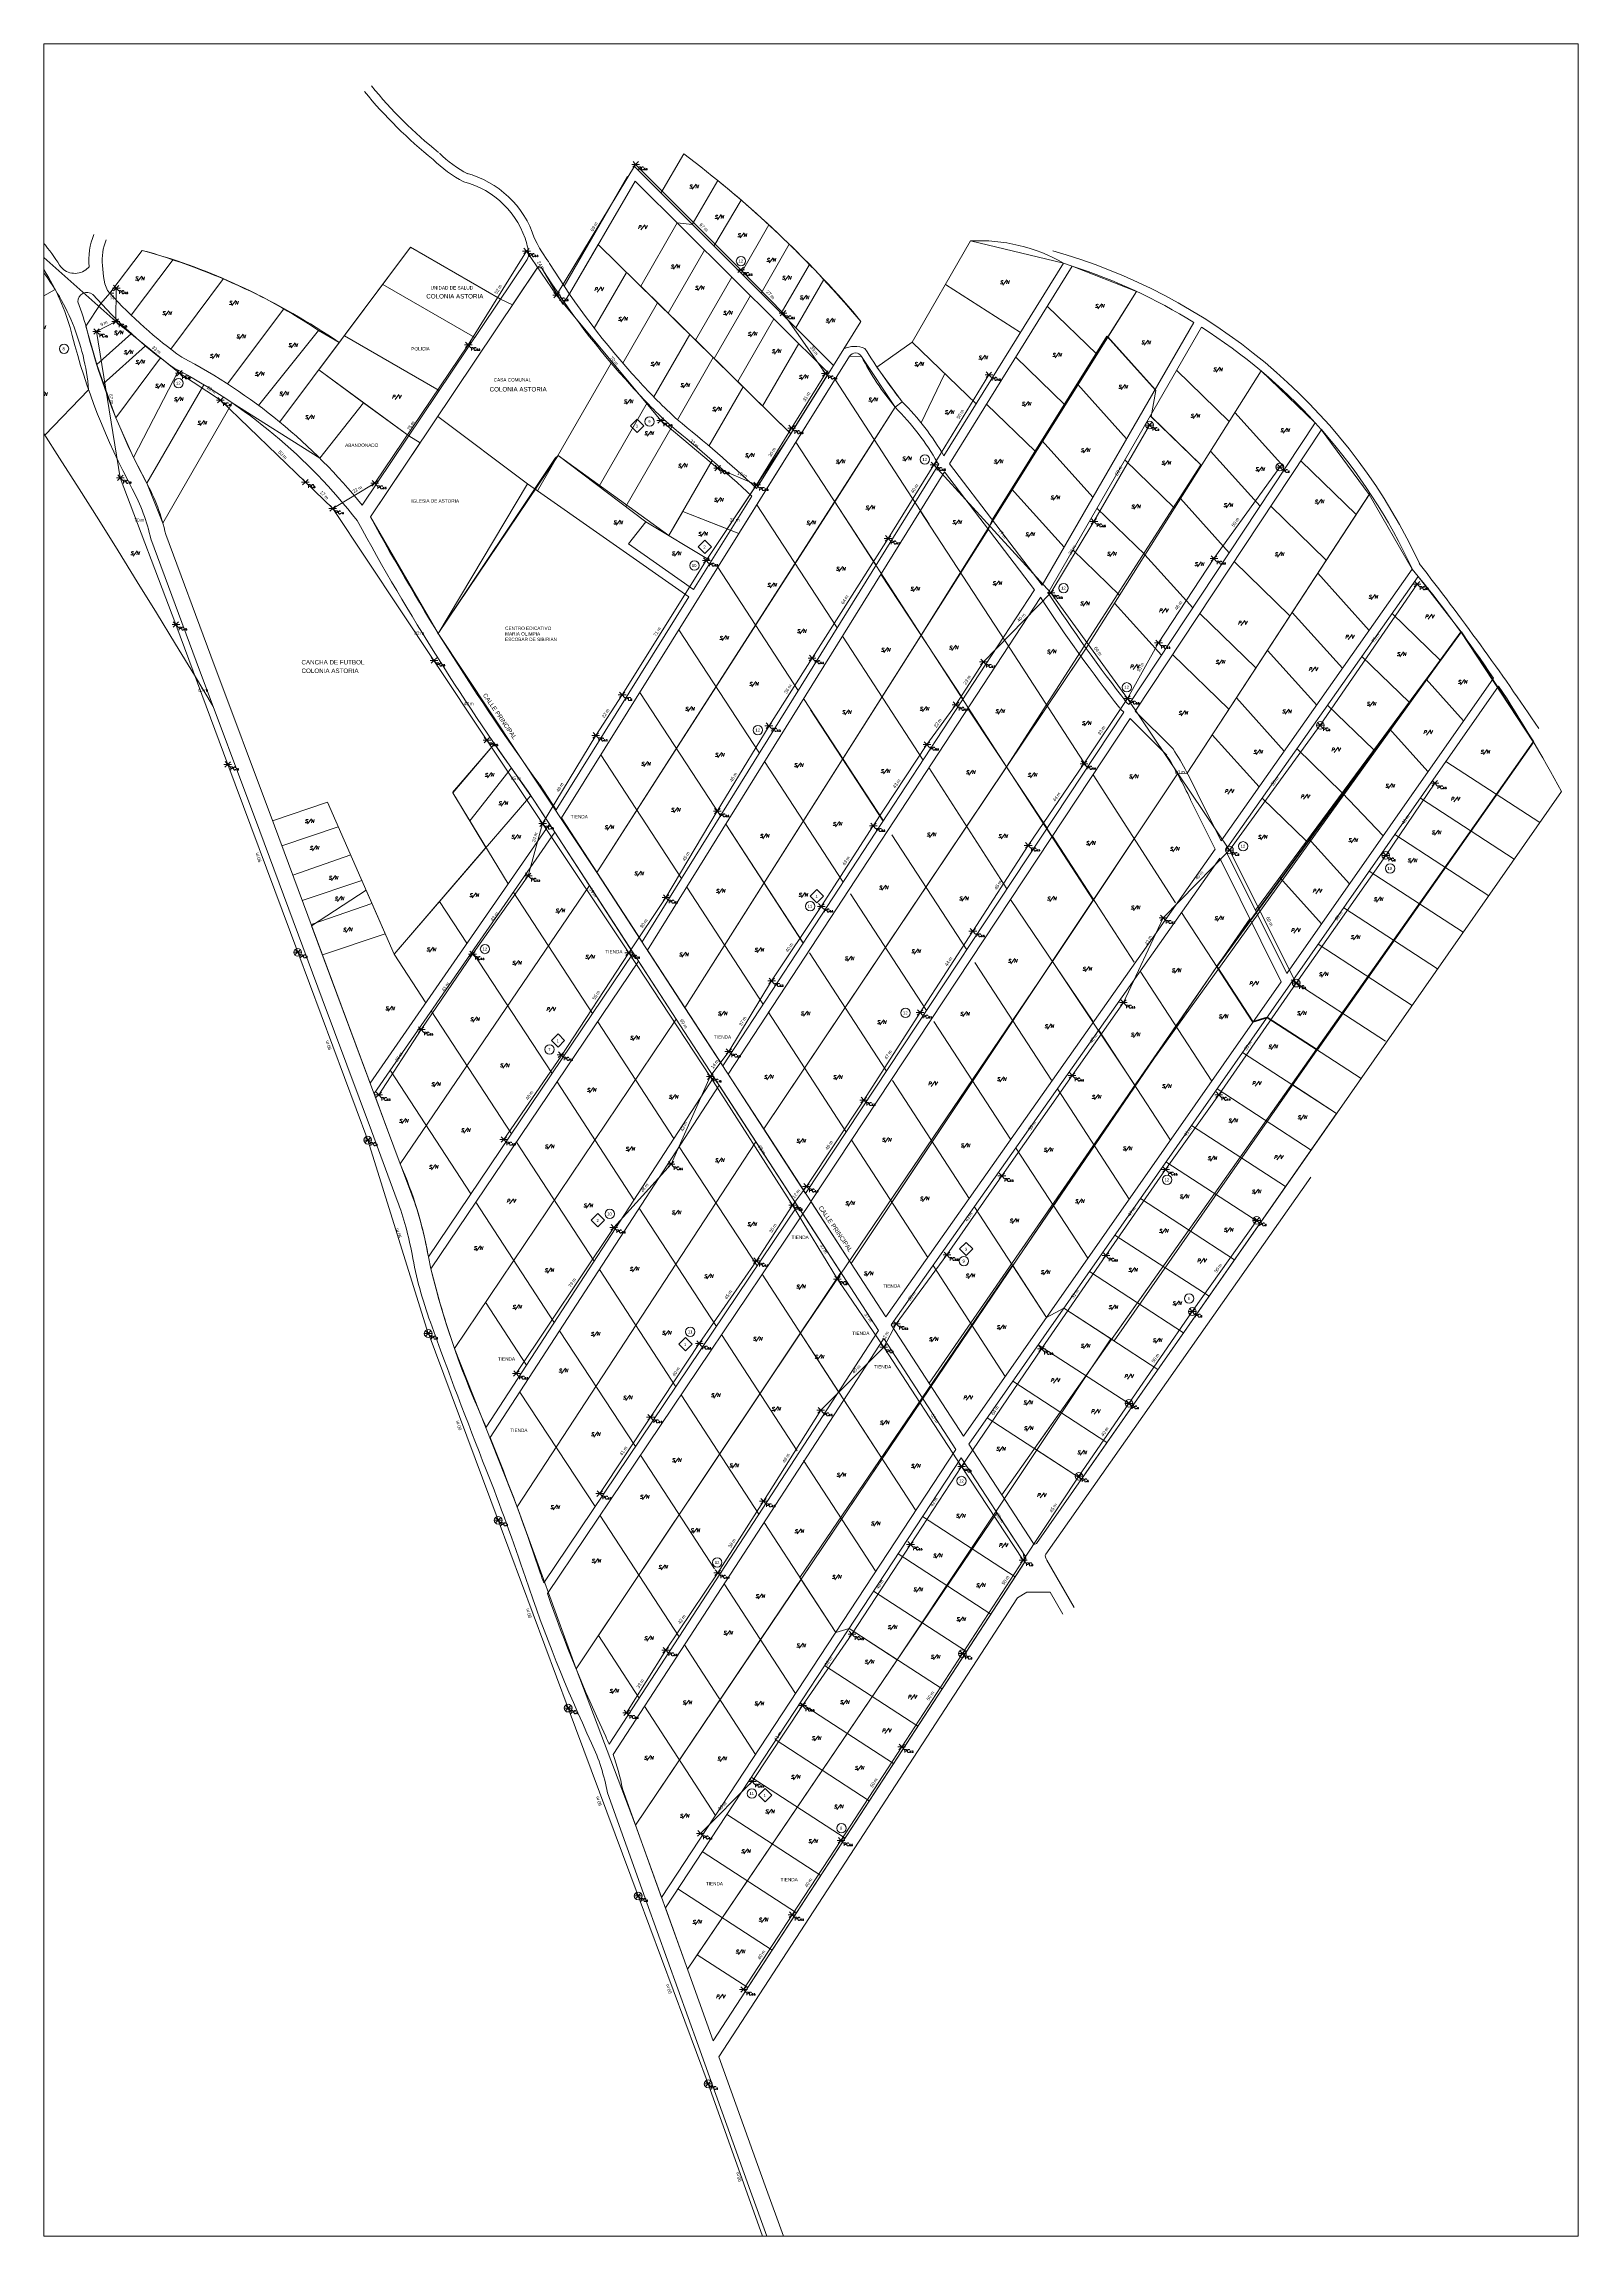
# Paper-space layout 'Presentación2' of a CAD drawing. Header units: metres, sheet in millimetres. Extents: x 6 to 414, y 4 to 586.
# The model-space entities are those that its viewports show. They can reach past a viewport. Long polylines and large blocks are cut down to what shows.
import ezdxf
from ezdxf.enums import TextEntityAlignment as Align

# ---------------------------------------------------------------- set-up
doc = ezdxf.new("R2010")
doc.units = ezdxf.units.M
for name, color, linetype, lineweight in [('_ADDRESSDIBUJO', 7, 'Continuous', 0), ('_COMODINBASETEXT', 1, 'Continuous', 0), ('_HOUSECOUNT', 7, 'Continuous', 0), ('_LOTLINE', 9, 'Continuous', 0), ('_MICROZONES', 2, 'Continuous', 0), ('_POLEPED', 7, 'Continuous', 0), ('_STRAND', 3, 'Continuous', 0), ('_STRANDDISTANCE', 3, 'Continuous', 0), ('_STREET', 5, 'Continuous', 0)]:
    doc.layers.add(name, color=color, linetype=linetype, lineweight=lineweight)
doc.styles.add('Address', font='ITALICS.shx', dxfattribs={"height": 1.5})
doc.styles.add('ROMANS', font='romans.shx', dxfattribs={"height": 0.2})
doc.styles.get("Standard").update_dxf_attribs({"font": 'arial.ttf'})
doc.styles.add('StrandDistance0', font='ENGINEERING.shx', dxfattribs={"height": 1.5})
doc.styles.add('Style-ENGINEERING', font='ENGINEERING.shx')

# ---------------------------------------------------------------- blocks, each defined once
blk = doc.blocks.new('*U33')
at = {"layer": '_POLEPED', "linetype": 'Continuous'}
blk.add_line((206328.6, 1519837.21), (206328.59, 1519835.82), dxfattribs=at)
at = {"layer": '_POLEPED', "linetype": 'Continuous', "flags": 128}
blk.add_lwpolyline([(206328.6, 1519837.21), (206329.19, 1519837.21), (206329.39, 1519837.14), (206329.46, 1519837.07), (206329.52, 1519836.94), (206329.52, 1519836.74), (206329.46, 1519836.61), (206329.39, 1519836.54), (206329.19, 1519836.48), (206328.59, 1519836.48)], dxfattribs=at)
blk = doc.blocks.new('PC8_E')
at = {"layer": '_POLEPED', "color": 1}
for p, q in [((-1.74, 0), (0, 0)), ((-1.24, -1.22), (0, 0)), ((-1.19, 1.27), (0, 0)), ((0, 0), (1.24, 1.22)), ((0, 0), (1.74, 0)), ((0, 0), (1.19, -1.27))]:
    blk.add_line(p, q, dxfattribs=at)
at = {"layer": '_POLEPED', "linetype": 'Continuous', "flags": 128}
for points in [[(3.77, -1.47), (3.71, -1.34), (3.57, -1.2), (3.44, -1.13), (3.18, -1.13), (3.04, -1.2), (2.91, -1.33), (2.84, -1.46), (2.78, -1.66), (2.77, -1.99), (2.84, -2.19), (2.9, -2.32), (3.04, -2.46), (3.17, -2.52), (3.43, -2.53), (3.57, -2.46), (3.7, -2.33), (3.77, -2.2)], [(4, -1.78), (3.9, -1.81), (3.86, -1.88), (3.86, -1.95), (3.9, -2.02), (3.97, -2.06), (4.11, -2.09), (4.21, -2.13), (4.28, -2.2), (4.31, -2.27), (4.31, -2.37), (4.28, -2.44), (4.24, -2.48), (4.14, -2.51), (4, -2.51), (3.89, -2.47), (3.86, -2.44), (3.82, -2.37), (3.83, -2.26), (3.86, -2.19), (3.93, -2.13), (4.04, -2.09), (4.18, -2.06), (4.25, -2.02), (4.28, -1.95), (4.28, -1.88), (4.25, -1.81), (4.14, -1.78), (4, -1.78)]]:
    blk.add_lwpolyline(points, dxfattribs=at)
at = {"layer": '_POLEPED', "linetype": 'Continuous'}
blk.add_blockref('*U33', (-206327.14, -1519838.33), dxfattribs=at)
blk = doc.blocks.new('PC6.5')
at = {"layer": '_POLEPED', "color": 1}
for p, q in [((-1.74, 0), (0, 0)), ((-1.24, -1.22), (0, 0)), ((-1.19, 1.27), (0, 0)), ((0, 0), (1.24, 1.22)), ((0, 0), (1.74, 0)), ((0, 0), (1.19, -1.27))]:
    blk.add_line(p, q, dxfattribs=at)
at = {"layer": '_POLEPED', "linetype": 'Continuous', "attachment_point": 7, "rotation": 359.64776, "line_spacing_factor": 0.72, "style": 'StrandDistance0'}
for s, insert, char_height in [('\\Fromans;PC', (1.18, -2.51), 1.3914), ('\\Fromans;6.5', (3.72, -2.51), 0.7317)]:
    blk.add_mtext(s, dxfattribs=dict(at, insert=insert, char_height=char_height))
blk = doc.blocks.new('PC15_E')
at = {"layer": '_POLEPED', "color": 1}
for p, q in [((-1.74, 0), (0, 0)), ((-1.19, 1.27), (0, 0)), ((0, 0), (1.24, 1.22)), ((0, 0), (1.74, 0)), ((-1.24, -1.22), (0, 0)), ((0, 0), (1.19, -1.27))]:
    blk.add_line(p, q, dxfattribs=at)
at = {"layer": '_POLEPED', "linetype": 'Continuous', "style": 'ROMANS'}
for s, height, p in [('PC', 1.391, (1.18, -2.51)), ('15', 0.732, (3.72, -2.51))]:
    blk.add_text(s, height=height, rotation=359.64776, dxfattribs=at).set_placement(p)
blk = doc.blocks.new('PC8_N')
at = {"layer": '_POLEPED', "color": 1}
for p, q in [((-1.24, -1.22), (1.24, 1.22)), ((-1.19, 1.27), (1.19, -1.27)), ((-1.74, 0), (1.74, 0))]:
    blk.add_line(p, q, dxfattribs=at)
blk.add_circle((0, 0), 1.74, dxfattribs=at)
at = {"layer": '_POLEPED', "linetype": 'Continuous', "style": 'ROMANS'}
for s, height, p in [('PC', 1.391, (1.18, -2.51)), ('8', 0.732, (3.72, -2.51))]:
    blk.add_text(s, height=height, rotation=359.64776, dxfattribs=at).set_placement(p)
blk = doc.blocks.new('SN')
at = {"layer": '_ADDRESSDIBUJO', "color": 7, "linetype": 'Continuous', "lineweight": 0, "style": 'Address'}
blk.add_text('S/N', height=1.5, dxfattribs=at).set_placement((2, 0), align=Align.CENTER)
blk = doc.blocks.new('PV')
at = {"layer": '_ADDRESSDIBUJO', "color": 7, "linetype": 'Continuous', "lineweight": 0, "style": 'Address'}
blk.add_text('P/V', height=1.5, dxfattribs=at).set_placement((2.09, 0.23), align=Align.CENTER)
blk = doc.blocks.new('TIENDA')
at = {"layer": '_ADDRESSDIBUJO'}
blk.add_text('TIENDA', height=1.5, dxfattribs=at).set_placement((-0.01, -0.02))
blk = doc.blocks.new('LONGITUD_RED')
at = {"layer": '_STRANDDISTANCE'}
blk.add_text('m', height=1.5, dxfattribs=at).set_placement((1.57, 0))
at = {"layer": '_STRANDDISTANCE', "flags": 4}
blk.add_attdef('?', text='', height=1.5, dxfattribs=at).set_placement((1.17, 0), align=Align.RIGHT)
blk = doc.blocks.new('HCRES_12')
at = {"layer": '_HOUSECOUNT', "color": 1, "linetype": 'Continuous', "lineweight": 0}
blk.add_ellipse((0, 0), major_axis=(-1.48, 1.48), ratio=1, start_param=3.926991, end_param=10.210176, dxfattribs=at)
at = {"layer": '_HOUSECOUNT', "color": 7, "linetype": 'Continuous', "lineweight": 0, "style": 'Style-ENGINEERING'}
blk.add_text('12', height=1.35, dxfattribs=at).set_placement((-0.08, 0), align=Align.MIDDLE_CENTER)
blk = doc.blocks.new('HCRES_9')
at = {"layer": '_HOUSECOUNT', "color": 1, "linetype": 'Continuous', "lineweight": 0}
blk.add_circle((0.14, 0), 2.1, dxfattribs=at)
at = {"layer": '_HOUSECOUNT', "color": 7, "linetype": 'Continuous', "lineweight": 0, "style": 'Style-ENGINEERING'}
blk.add_text('9', height=1.35, dxfattribs=at).set_placement((0, 0), align=Align.MIDDLE_CENTER)
blk = doc.blocks.new('HCRES_6')
at = {"layer": '_HOUSECOUNT', "color": 1, "linetype": 'Continuous', "lineweight": 0}
blk.add_circle((0.14, 0), 2.1, dxfattribs=at)
at = {"layer": '_HOUSECOUNT', "color": 7, "linetype": 'Continuous', "lineweight": 0, "style": 'Style-ENGINEERING'}
blk.add_text('6', height=1.35, dxfattribs=at).set_placement((0, 0), align=Align.MIDDLE_CENTER)
blk = doc.blocks.new('HCRES_8')
at = {"layer": '_HOUSECOUNT', "color": 1, "linetype": 'Continuous', "lineweight": 0}
blk.add_circle((0.14, 0), 2.1, dxfattribs=at)
at = {"layer": '_HOUSECOUNT', "color": 7, "linetype": 'Continuous', "lineweight": 0, "style": 'Style-ENGINEERING'}
blk.add_text('8', height=1.35, dxfattribs=at).set_placement((0, 0), align=Align.MIDDLE_CENTER)
blk = doc.blocks.new('HCCOM_3')
at = {"layer": '_HOUSECOUNT', "color": 3, "linetype": 'Continuous', "lineweight": 0, "flags": 128}
blk.add_lwpolyline([(-2.86, 0.15), (0.11, 3.12), (3.08, 0.15), (0.11, -2.82), (-2.86, 0.15)], close=True, dxfattribs=at)
at = {"layer": '_HOUSECOUNT', "color": 7, "linetype": 'Continuous', "lineweight": 0, "style": 'Style-ENGINEERING'}
blk.add_text('3', height=1.35, dxfattribs=at).set_placement((0, 0), align=Align.MIDDLE_CENTER)
blk = doc.blocks.new('HCCOM_2')
at = {"layer": '_HOUSECOUNT', "color": 3, "linetype": 'Continuous', "lineweight": 0, "flags": 128}
blk.add_lwpolyline([(-2.86, 0.15), (0.11, 3.12), (3.08, 0.15), (0.11, -2.82), (-2.86, 0.15)], close=True, dxfattribs=at)
at = {"layer": '_HOUSECOUNT', "color": 7, "linetype": 'Continuous', "lineweight": 0, "style": 'Style-ENGINEERING'}
blk.add_text('2', height=1.35, dxfattribs=at).set_placement((0, 0), align=Align.MIDDLE_CENTER)
blk = doc.blocks.new('HCRES_10')
at = {"layer": '_HOUSECOUNT', "color": 1, "linetype": 'Continuous', "lineweight": 0}
blk.add_circle((0.14, 0), 2.1, dxfattribs=at)
at = {"layer": '_HOUSECOUNT', "color": 7, "linetype": 'Continuous', "lineweight": 0, "style": 'Style-ENGINEERING'}
blk.add_text('10', height=1.35, dxfattribs=at).set_placement((0, 0), align=Align.MIDDLE_CENTER)
blk = doc.blocks.new('HCRES_7')
at = {"layer": '_HOUSECOUNT', "color": 1, "linetype": 'Continuous', "lineweight": 0}
blk.add_circle((0.14, 0), 2.1, dxfattribs=at)
at = {"layer": '_HOUSECOUNT', "color": 7, "linetype": 'Continuous', "lineweight": 0, "style": 'Style-ENGINEERING'}
blk.add_text('7', height=1.35, dxfattribs=at).set_placement((0, 0), align=Align.MIDDLE_CENTER)
blk = doc.blocks.new('HCCOM_1')
at = {"layer": '_HOUSECOUNT', "color": 3, "linetype": 'Continuous', "lineweight": 0, "flags": 128}
blk.add_lwpolyline([(-2.86, 0.15), (0.11, 3.12), (3.08, 0.15), (0.11, -2.82), (-2.86, 0.15)], close=True, dxfattribs=at)
at = {"layer": '_HOUSECOUNT', "color": 7, "linetype": 'Continuous', "lineweight": 0, "style": 'Style-ENGINEERING'}
blk.add_text('1', height=1.35, dxfattribs=at).set_placement((0, 0), align=Align.MIDDLE_CENTER)
blk = doc.blocks.new('HCRES_11')
at = {"layer": '_HOUSECOUNT', "color": 1, "linetype": 'Continuous', "lineweight": 0}
blk.add_circle((0.14, 0), 2.1, dxfattribs=at)
at = {"layer": '_HOUSECOUNT', "color": 7, "linetype": 'Continuous', "lineweight": 0, "style": 'Style-ENGINEERING'}
blk.add_text('11', height=1.35, dxfattribs=at).set_placement((0.06, 0), align=Align.MIDDLE_CENTER)

msp = doc.modelspace()

# ---------------------------------------------------------------- linework, layer by layer
at = {"layer": '_LOTLINE', "color": 9}
for p, q in [((279264.74, 1488731.08), (279175.08, 1488820.6)), ((279197.54, 1488826.1), (279187.31, 1488808.39)), ((279143.86, 1488766.59), (279172.29, 1488815.83)), ((279146.3, 1488763.26), (279175.76, 1488813.83)), ((279262.57, 1488727.6), (279175.73, 1488813.79)), ((279212.8, 1488814.1), (279201.39, 1488794.34)), ((279223.35, 1488805.23), (279211.12, 1488784.62)), ((279194.63, 1488795.04), (279178.22, 1488766.61)), ((279235.76, 1488794.13), (279223.28, 1488772.48)), ((278939.92, 1488763.47), (278954.39, 1488782.72)), ((278949.57, 1488753.6), (278968.34, 1488778.57)), ((279016.18, 1488705.71), (279074.84, 1488784.22)), ((279053.18, 1488668.3), (279127.24, 1488778.55)), ((279074.84, 1488784.22), (279115.34, 1488760.83)), ((279245.57, 1488700.36), (279159.17, 1488785.35)), ((279206.9, 1488782.85), (279190.53, 1488754.5)), ((279244.89, 1488785.47), (279232.3, 1488763.47)), ((279300.05, 1488741.49), (279326.31, 1488786.97)), ((279369.22, 1488780.75), (279363.22, 1488782.52)), ((278929.15, 1488773.94), (278930.67, 1488775.34)), ((278967.38, 1488738.35), (278990.96, 1488770.01)), ((279056.9, 1488663.07), (279132.05, 1488775.24)), ((279171.89, 1488772.84), (279157.41, 1488747.77)), ((279219.15, 1488770.7), (279202.82, 1488742.41)), ((279253.97, 1488776.42), (279241.3, 1488754.48)), ((279260.47, 1488769.63), (279247.91, 1488747.88)), ((279314.32, 1488690.41), (279368.04, 1488776.92)), ((279316.81, 1488686.85), (279371.97, 1488775.67)), ((279368.04, 1488776.92), (279366.88, 1488775.06)), ((278915.4, 1488765.16), (278881.88, 1488745.8)), ((279062.53, 1488767.37), (279103.74, 1488743.57)), ((279185.83, 1488759.12), (279170.24, 1488732.11)), ((279227.46, 1488762.45), (279211.16, 1488734.21)), ((279348.72, 1488745.81), (279315.05, 1488767.46)), ((279336, 1488661.78), (279400.78, 1488764.27)), ((278992.72, 1488722.83), (279018, 1488756.47)), ((279238.03, 1488751.96), (279221.76, 1488723.78)), ((279269.37, 1488738.5), (279277.02, 1488750.76)), ((279277.02, 1488750.76), (279273.51, 1488755.23)), ((279358.45, 1488632.45), (279426.53, 1488750.37)), ((279360.75, 1488757.61), (279382.95, 1488736.06)), ((278949.6, 1488745.36), (278934.04, 1488731.52)), ((278955.98, 1488739.9), (278936.89, 1488722.86)), ((279006.74, 1488713.1), (279033.67, 1488746.74)), ((279033.67, 1488746.74), (279042.83, 1488741.37)), ((279045.22, 1488744.35), (279087.7, 1488719.83)), ((279200.24, 1488744.95), (279184.07, 1488716.96)), ((279249.16, 1488740.91), (279232.93, 1488712.79)), ((279300.05, 1488741.49), (279284.28, 1488730.32)), ((279328.82, 1488713.77), (279300.05, 1488741.49)), ((279361.08, 1488629), (279429.92, 1488748.24)), ((279409.14, 1488720.25), (279387.88, 1488743.86)), ((278962.7, 1488734.42), (278942.64, 1488707.59)), ((278962.7, 1488734.42), (278962.7, 1488734.42)), ((278962.7, 1488734.42), (278962.7, 1488734.42)), ((279033.71, 1488729.03), (279074.13, 1488699.49)), ((279165.04, 1488732.02), (279131.94, 1488674.69)), ((279142.64, 1488527.91), (279272.03, 1488735.2)), ((279210.8, 1488734.56), (279194.71, 1488706.7)), ((279264.74, 1488731.08), (279269.37, 1488738.5)), ((279346.59, 1488734.8), (279368.63, 1488713.4)), ((279418.75, 1488728.89), (279442.43, 1488705.91)), ((278970.73, 1488728.82), (278950.62, 1488689.77)), ((278982.14, 1488722.39), (278956.6, 1488678.16)), ((279224.19, 1488721.39), (279208.89, 1488694.88)), ((279230.27, 1488675.86), (279262.57, 1488727.6)), ((279265.45, 1488724.67), (279307.76, 1488659.84)), ((279304.14, 1488705.24), (279314.59, 1488727.07)), ((279396.36, 1488698.11), (279374.38, 1488722.5)), ((279378.14, 1488604.12), (279456.74, 1488728.56)), ((278994.88, 1488714.22), (278963.75, 1488660.31)), ((279034.15, 1488689.48), (279053.83, 1488714.32)), ((279158.6, 1488503.38), (279292.49, 1488712.27)), ((279181.15, 1488714.23), (279159.55, 1488676.81)), ((279333.49, 1488713.71), (279355.39, 1488692.45)), ((279466.84, 1488685.59), (279444.95, 1488709.89)), ((279087.1, 1488708.14), (279127.36, 1488677.9)), ((279192.42, 1488703.79), (279171.58, 1488667.69)), ((279397.32, 1488578.77), (279480.98, 1488705.32)), ((279400.21, 1488575.89), (279483.91, 1488702.51)), ((279406.96, 1488708.47), (279429.96, 1488686.15)), ((279180.61, 1488660.84), (279141.14, 1488690.62)), ((279247.93, 1488696.59), (279283.87, 1488641.38)), ((279381.24, 1488671.93), (279358.43, 1488697.26)), ((279456.27, 1488667.94), (279434.04, 1488692.61)), ((279178.85, 1488472.25), (279311.99, 1488686.67)), ((279181.26, 1488468.55), (279314.59, 1488683.27)), ((279210.32, 1488688.36), (279190.86, 1488654.66)), ((279311.99, 1488686.67), (279311.46, 1488687.37)), ((279355.06, 1488630.32), (279314.59, 1488683.27)), ((279358.45, 1488632.45), (279316.81, 1488686.85)), ((279395.5, 1488688.62), (279417.83, 1488666.95)), ((279474.52, 1488688.3), (279499.38, 1488664.17)), ((279127.36, 1488677.9), (279087.18, 1488610.37)), ((279199.86, 1488627.14), (279127.36, 1488677.9)), ((279225.9, 1488668.85), (279228.11, 1488672.4)), ((279368.27, 1488649.45), (279344.73, 1488675.59)), ((279442.41, 1488646.98), (279420.55, 1488671.25)), ((279423.57, 1488548.02), (279505.61, 1488673.72)), ((279172.77, 1488650.99), (279180.61, 1488660.84)), ((279209.4, 1488643.48), (279180.61, 1488660.84)), ((279217.08, 1488657.65), (279197.13, 1488665.51)), ((279201.98, 1488630.54), (279225.9, 1488668.85)), ((279230.4, 1488668.52), (279266.44, 1488613.31)), ((279303.75, 1488665.82), (279344.22, 1488603.62)), ((279383.01, 1488666.98), (279404.6, 1488646.02)), ((279461.03, 1488667.89), (279485.99, 1488643.66)), ((278958.33, 1488653.14), (278978.77, 1488598.3)), ((278965.06, 1488655.13), (278985.33, 1488600.75)), ((279201.98, 1488630.54), (279172.77, 1488650.99)), ((279334.28, 1488657.5), (279198.06, 1488442.73)), ((279212.88, 1488640.45), (279248.96, 1488585.17)), ((279372.18, 1488648.24), (279393.15, 1488627.89)), ((279426.03, 1488622.21), (279404.59, 1488646)), ((279444.56, 1488642.98), (279469.65, 1488618.63)), ((279286.06, 1488637.32), (279322.93, 1488581.28)), ((279438.74, 1488517.59), (279524.59, 1488639.54)), ((279440.76, 1488513.52), (279527.22, 1488636.34)), ((279505.25, 1488612.08), (279482.13, 1488637.75)), ((279140.23, 1488531.61), (279199.86, 1488627.14)), ((279215.05, 1488416.62), (279355.06, 1488630.32)), ((279217.43, 1488412.96), (279357.63, 1488626.95)), ((279357.81, 1488626.71), (279357.63, 1488626.95)), ((279411.97, 1488600.94), (279390.9, 1488624.33)), ((279195.36, 1488612.37), (279231.49, 1488557.02)), ((279429.18, 1488619.72), (279454.39, 1488595.25)), ((279454.21, 1488486.48), (279546.47, 1488611.43)), ((279493.31, 1488595.1), (279470.69, 1488620.21)), ((279515.54, 1488619.73), (279537.13, 1488598.78)), ((279268.82, 1488609.55), (279304.99, 1488553.9)), ((279344.22, 1488603.62), (279378.7, 1488550.62)), ((279416.99, 1488601.27), (279442.29, 1488576.71)), ((279481.66, 1488578.57), (279459.54, 1488603.13)), ((278978.77, 1488598.3), (279007.23, 1488521.92)), ((278985.33, 1488600.75), (279013.79, 1488524.36)), ((279233.44, 1488388.34), (279375.76, 1488600.58)), ((279501.93, 1488600.41), (279523.14, 1488579.83)), ((279177.84, 1488584.3), (279214.01, 1488528.88)), ((279251.38, 1488581.47), (279287.15, 1488526.67)), ((279325.51, 1488246.83), (279563.34, 1488587.13)), ((279467.13, 1488557.93), (279445.62, 1488581.81)), ((279468.31, 1488458.13), (279560.96, 1488590.71)), ((279547.55, 1488571.51), (279530.76, 1488590.15)), ((279252.28, 1488359.39), (279395.07, 1488575.37)), ((279254.51, 1488576.48), (279287.03, 1488526.49)), ((279254.66, 1488355.73), (279397.96, 1488572.49)), ((279324.95, 1488577.18), (279360.66, 1488523.33)), ((279395.07, 1488575.37), (279393.66, 1488576.77)), ((279397.32, 1488578.77), (279396.48, 1488579.61)), ((279414.42, 1488556.08), (279397.96, 1488572.49)), ((279417.24, 1488558.91), (279400.21, 1488575.89)), ((279486.57, 1488578.59), (279507.34, 1488558.43)), ((279340.37, 1488223.98), (279578.95, 1488562.11)), ((279455.82, 1488541.86), (279434.78, 1488565.21)), ((279531.61, 1488548.71), (279514.33, 1488567.89)), ((279112.6, 1488561.2), (279093.69, 1488539.4)), ((279160.31, 1488556.23), (279196.54, 1488500.73)), ((279233.84, 1488553.23), (279269.07, 1488499.08)), ((279472.79, 1488559.02), (279493.17, 1488539.24)), ((279120.18, 1488550.36), (279101.49, 1488526.59)), ((279132.8, 1488543.03), (279140.23, 1488531.61)), ((279419.16, 1488547.75), (279272.73, 1488327.95)), ((279307.58, 1488550.55), (279342.63, 1488496.05)), ((279381.29, 1488547.28), (279418.31, 1488489.74)), ((279012.97, 1488526.56), (279037.63, 1488535.06)), ((279067.6, 1488466.76), (279037.63, 1488535.06)), ((279128.93, 1488537.97), (279067.6, 1488466.76)), ((279093.85, 1488539.15), (279118.7, 1488498.31)), ((279127.77, 1488539.76), (279137.26, 1488525.15)), ((279355.89, 1488202.23), (279591.49, 1488539.77)), ((279436.12, 1488513.87), (279425.07, 1488536.09)), ((279438.74, 1488517.59), (279428.65, 1488537.87)), ((279457.16, 1488536.82), (279477.1, 1488517.47)), ((279511.5, 1488519.93), (279493.17, 1488539.24)), ((279013.79, 1488524.36), (279041.83, 1488449.11)), ((279017.15, 1488515.34), (279042.48, 1488524)), ((279056.84, 1488408.82), (279137.26, 1488525.15)), ((279142.64, 1488527.91), (279178.85, 1488472.25)), ((279216.42, 1488525.18), (279251.23, 1488471.85)), ((279217.44, 1488523.44), (279251.11, 1488471.67)), ((279007.23, 1488521.92), (279035.27, 1488446.67)), ((279058.55, 1488404.25), (279139.62, 1488521.53)), ((279139.62, 1488521.53), (279174.92, 1488467.19)), ((279288.34, 1488303.96), (279436.12, 1488513.87)), ((279291, 1488520.39), (279324.59, 1488468.76)), ((279363.04, 1488519.68), (279399.78, 1488463.22)), ((279468.33, 1488458.09), (279440.76, 1488513.52)), ((279496.38, 1488498.3), (279478, 1488518.7)), ((279022.02, 1488502.27), (279048.06, 1488511.29)), ((279290.69, 1488300.35), (279438.14, 1488509.8)), ((279465.7, 1488454.4), (279438.14, 1488509.8)), ((279026.25, 1488490.92), (279053.07, 1488499.86)), ((279070.31, 1488372.68), (279155.2, 1488497.54)), ((279121.06, 1488494.69), (279156.67, 1488440.15)), ((279198.9, 1488496.91), (279233.01, 1488444.49)), ((279272.46, 1488493.87), (279306.55, 1488441.48)), ((279483.84, 1488480.35), (279465.07, 1488501.19)), ((279030.29, 1488480.08), (279057.6, 1488489.53)), ((279087.99, 1488490.44), (279100.26, 1488471.63)), ((279344.27, 1488491.29), (279381.24, 1488436.69)), ((279421.05, 1488485.52), (279453.06, 1488436.32)), ((279035.38, 1488466.43), (279063.56, 1488475.96)), ((279307.7, 1488274.19), (279451.62, 1488482.7)), ((279067.6, 1488466.76), (279081.83, 1488444.96)), ((279082.93, 1488330.93), (279174.92, 1488467.19)), ((279084.08, 1488325.48), (279177.29, 1488463.55)), ((279102.63, 1488468.02), (279138.44, 1488413.15)), ((279177.29, 1488463.55), (279211.03, 1488411.62)), ((279181.26, 1488468.55), (279215.05, 1488416.62)), ((279253.93, 1488467.35), (279288.51, 1488414.19)), ((279323.16, 1488250.44), (279465.7, 1488454.4)), ((279328.28, 1488463.09), (279362.7, 1488410.17)), ((279402.45, 1488459.1), (279434.53, 1488409.8)), ((279035.27, 1488446.67), (279057.34, 1488387.43)), ((279041.83, 1488449.11), (279056.84, 1488408.82)), ((279084.19, 1488441.34), (279120.21, 1488386.15)), ((279194.13, 1488437.63), (279094.65, 1488289.77)), ((279158.97, 1488436.41), (279193.08, 1488383.99)), ((279235.39, 1488440.83), (279270.3, 1488387.18)), ((279309.74, 1488436.56), (279344.17, 1488383.65)), ((279383.85, 1488432.68), (279415.99, 1488383.28)), ((279065.75, 1488414.67), (279101.99, 1488359.16)), ((279058.55, 1488404.25), (279063.9, 1488389.87)), ((279108.93, 1488254.44), (279211.03, 1488411.62)), ((279110.71, 1488249.84), (279213.45, 1488407.89)), ((279140.75, 1488409.42), (279175.2, 1488356.46)), ((279213.45, 1488407.89), (279248.61, 1488353.78)), ((279217.43, 1488412.96), (279252.28, 1488359.39)), ((279291.21, 1488410.04), (279325.63, 1488357.13)), ((279365.25, 1488406.26), (279397.46, 1488356.76)), ((279057.34, 1488387.43), (279068.97, 1488356.24)), ((279063.9, 1488389.87), (279075.53, 1488358.68)), ((279122.52, 1488382.42), (279157.32, 1488328.93)), ((279122.73, 1488218.62), (279229.91, 1488382.56)), ((279195.5, 1488380.27), (279230.44, 1488326.8)), ((279272.67, 1488383.52), (279307.1, 1488330.61)), ((279346.52, 1488380.04), (279378.92, 1488330.23)), ((279360.05, 1488197.45), (279479.03, 1488366.71)), ((279104.29, 1488355.42), (279139.44, 1488301.4)), ((279136.33, 1488179.83), (279254.7, 1488355.67)), ((279254.66, 1488355.73), (279288.34, 1488303.96)), ((279134.69, 1488184.55), (279248.61, 1488353.78)), ((279177.61, 1488352.75), (279212.19, 1488299.68)), ((279250.98, 1488350.14), (279284.96, 1488297.85)), ((279327.98, 1488353.52), (279360.39, 1488303.71)), ((279309.45, 1488327), (279341.85, 1488277.19)), ((279268.07, 1488323.84), (279149.22, 1488145.97)), ((279159.72, 1488325.23), (279193.96, 1488272.61)), ((279232.73, 1488323.04), (279267.03, 1488270.31)), ((279126.99, 1488282.24), (279108.64, 1488310.57)), ((279141.84, 1488297.72), (279175.84, 1488245.69)), ((279164.06, 1488112.13), (279284.96, 1488297.85)), ((279214.53, 1488296), (279248.44, 1488243.88)), ((279290.69, 1488300.35), (279323.16, 1488250.44)), ((279165.85, 1488107.55), (279287.34, 1488294.18)), ((279287.34, 1488294.18), (279319.71, 1488244.35)), ((279123.95, 1488270.2), (279157.8, 1488218.88)), ((279175.95, 1488075.74), (279304.85, 1488267.23)), ((279196.33, 1488268.96), (279231.23, 1488215.32)), ((279269.42, 1488266.65), (279301.73, 1488216.98)), ((279325.51, 1488246.83), (279354.55, 1488202.19)), ((279178.13, 1488241.93), (279211.37, 1488190.84)), ((279187.61, 1488043.3), (279319.71, 1488244.35)), ((279189.31, 1488038.59), (279322.09, 1488240.69)), ((279251.34, 1488239.42), (279283.75, 1488189.61)), ((279322.09, 1488240.69), (279350.93, 1488196.31)), ((279159.93, 1488214.89), (279195.43, 1488160.32)), ((279199.19, 1488011.11), (279338.14, 1488216)), ((279233.62, 1488211.65), (279265.76, 1488162.24)), ((279210.77, 1487978.91), (279350.75, 1488194.15)), ((279360.58, 1488194.7), (279372.87, 1488173.42)), ((279213.32, 1487971.82), (279347.32, 1488177.88)), ((279215.72, 1488184.15), (279247.78, 1488134.87)), ((279347.32, 1488177.88), (279351.53, 1488180.31)), ((279351.53, 1488180.31), (279361.96, 1488180.31)), ((279361.96, 1488180.31), (279367.68, 1488170.42)), ((279159.25, 1488160.98), (279177.55, 1488132.85)), ((279197.82, 1488156.66), (279229.8, 1488107.5)), ((279179.94, 1488129.19), (279211.83, 1488080.16)), ((279163.29, 1488090.26), (279181.02, 1488040.94)), ((279170.07, 1488092.09), (279187.61, 1488043.31)), ((279181.02, 1488040.94), (279204.18, 1487976.54)), ((279187.61, 1488043.31), (279187.61, 1488043.3)), ((279189.31, 1488038.59), (279210.77, 1487978.91)), ((279204.18, 1487976.54), (279227.57, 1487911.5)), ((279213.32, 1487971.82), (279234.16, 1487913.86)), ((279234.16, 1487913.86), (279255.03, 1487855.83)), ((279227.57, 1487911.5), (279248.44, 1487853.46))]:
    msp.add_line(p, q, dxfattribs=at)
at = {"layer": '_LOTLINE', "color": 9, "extrusion": (1.02664e-16, -6.67659e-17, -1)}
for p, q in [((279581.77, 1488525.84), (279539.65, 1488553.23)), ((279524.83, 1488539.01), (279524.7, 1488539.09)), ((279570.31, 1488509.43), (279528.19, 1488536.83)), ((279558.86, 1488493.02), (279516.72, 1488520.42)), ((279547.41, 1488476.61), (279505.26, 1488504.02)), ((279535.95, 1488460.2), (279493.8, 1488487.62)), ((279524.5, 1488443.79), (279482.33, 1488471.22)), ((279512.5, 1488427.74), (279470.18, 1488455.26)), ((279501.59, 1488410.98), (279459.28, 1488438.49)), ((279490.61, 1488395.23), (279448.41, 1488422.68)), ((279479.15, 1488378.83), (279436.94, 1488406.27)), ((279467.7, 1488362.42), (279425.48, 1488389.87)), ((279456.25, 1488346.01), (279414.02, 1488373.47)), ((279444.79, 1488329.6), (279402.55, 1488357.07)), ((279433.34, 1488313.19), (279391.09, 1488340.67)), ((279421.89, 1488296.78), (279379.63, 1488324.26)), ((279410.43, 1488280.37), (279368.16, 1488307.86)), ((279398.98, 1488263.96), (279356.7, 1488291.46)), ((279387.53, 1488247.55), (279345.24, 1488275.06)), ((279376.12, 1488231.12), (279333.8, 1488258.64)), ((279346.26, 1488187.26), (279304.73, 1488214.27)), ((279335.36, 1488170.49), (279293.75, 1488197.55)), ((279324.46, 1488153.72), (279282.77, 1488180.84)), ((279313.55, 1488136.96), (279271.78, 1488164.12)), ((279302.65, 1488120.19), (279260.8, 1488147.41)), ((279291.75, 1488103.42), (279249.82, 1488130.69)), ((279280.84, 1488086.66), (279238.53, 1488114.18)), ((279269.94, 1488069.89), (279227.85, 1488097.26)), ((279259.03, 1488053.12), (279216.72, 1488080.64)), ((279248.13, 1488036.36), (279205.82, 1488063.88)), ((279237.23, 1488019.59), (279194.91, 1488047.11)), ((279226.32, 1488002.83), (279203.61, 1488017.62))]:
    msp.add_line(p, q, dxfattribs=at)
at = {"layer": '_LOTLINE', "color": 9}
for centre, radius, start, end in [((279212.89, 1488983.41), 204.7, 219.20901, 231.33952), ((279212.89, 1488983.41), 200.7, 219.20901, 231.33952), ((279123.23, 1488861.36), 53.75, 224.68766, 243.01747), ((279123.23, 1488861.36), 49.75, 224.68766, 243.01747), ((278895.12, 1488425.76), 501.73, 41.04625, 52.93221), ((279088.87, 1488775.07), 39.67, 15.44171, 75.44171), ((279088.87, 1488775.07), 43.67, 17.64467, 75.44171), ((275178.65, 1486301.16), 4436.47, 30.87656, 34.26439), ((278855.42, 1488738.64), 65.39, 31.07781, 70.7971), ((278855.42, 1488738.64), 72.39, 31.07781, 70.7971), ((278960.08, 1488778.37), 29.57, 157.18638, 185.86808), ((278960.08, 1488778.37), 23.57, 157.18638, 185.86808), ((278885.5, 1488525.63), 266.16, 56.17369, 75), ((279330.19, 1488711.38), 75.69, 60, 92.94086), ((279292.63, 1488533.1), 259.22, 24.64874, 72.81363), ((278822.41, 1488718.74), 103.93, 14.32216, 31.07781), ((278924.3, 1488780.71), 8.33, 214.37659, 305.63459), ((279427.04, 1488955.58), 344.42, 211.67633, 222.76088), ((279427.04, 1488955.58), 340.42, 211.67633, 222.76088), ((279292.63, 1488533.1), 255.22, 58.35374, 71.88738), ((278929.75, 1488759.64), 4.2, 52.43818, 181.07037), ((278822.41, 1488718.74), 110.93, 14.32216, 21.59212), ((279094.54, 1488904.92), 215.56, 221.18666, 234.31062), ((279094.54, 1488904.92), 209.56, 222.4532, 234.31062), ((279215.49, 1488819.1), 301.76, 194.32216, 208.37413), ((279215.49, 1488819.1), 294.76, 194.32216, 208.37413), ((279274.38, 1488727.97), 11.66, 67.29594, 115.4411), ((279488.42, 1488867.2), 245.78, 211.51445, 218.3375), ((279292.63, 1488533.1), 255.22, 42.4377, 57.45514), ((278853.78, 1488508.15), 249.75, 37.85174, 62.58199), ((278854.74, 1488509.08), 254.41, 38.74143, 62.48402), ((279274.61, 1488733.69), 2.99, 26.82266, 149.70535), ((279394.29, 1488796.71), 132.26, 207.78861, 219.67028), ((279348.55, 1488876.88), 233.41, 221.65675, 227.88593), ((279348.55, 1488876.88), 229.41, 221.65675, 227.88593), ((279209.77, 1488629.6), 116.95, 29.59852, 44.98283), ((279210.91, 1488630.35), 119.58, 30.1485, 44.88947), ((278722.98, 1488127.11), 743.31, 47.18972, 50.87413), ((278722.98, 1488127.11), 747.31, 47.24843, 50.87413), ((279292.63, 1488533.1), 255.22, 24.64874, 41.50992), ((278874.58, 1488634.97), 85.7, 12.24392, 28.37413), ((278874.58, 1488634.97), 92.7, 12.55983, 28.37413), ((280029.76, 1489194.25), 1114.42, 208.56407, 215.96483), ((280029.76, 1489194.25), 1108.42, 208.63453, 215.96483), ((278546.4, 1487874.52), 1245.82, 33.82664, 38.03303), ((279063.08, 1488257.78), 598.94, 33.77005, 39.20037), ((279978.04, 1489033.83), 741.92, 213.25766, 217.99087), ((279978.04, 1489033.83), 737.92, 213.25766, 217.99087), ((279063.08, 1488257.78), 598.94, 28.08653, 33.35883), ((279253.55, 1488456.57), 189.05, 24.90596, 32.01496), ((279253.55, 1488456.57), 193.05, 24.90596, 32.01496), ((278936.79, 1488306.98), 141.05, 10.24438, 20.43655), ((278936.79, 1488306.98), 148.05, 10.24438, 20.43655), ((279259.32, 1488365.27), 186.7, 190.24438, 199.95584), ((279259.32, 1488365.27), 179.7, 190.24438, 191.01723), ((279464.02, 1488418.53), 391.17, 193.76066, 204.80219), ((281631.24, 1489226.51), 2710.14, 199.95584, 201.45474), ((281631.24, 1489226.51), 2703.14, 201.18078, 201.45474), ((278159.28, 1487862.04), 1027.32, 18.56423, 21.45474), ((278159.28, 1487862.04), 1020.32, 18.56423, 21.45474), ((279801.55, 1488413.58), 705.09, 198.56423, 198.95466), ((279801.55, 1488413.58), 712.09, 198.56423, 205.00601), ((279801.55, 1488413.58), 705.09, 199.36109, 205.00601), ((279073.82, 1488074.14), 90.91, 10.21247, 25.00601), ((279073.82, 1488074.14), 97.91, 22.82791, 25.00601), ((279073.82, 1488074.14), 97.91, 10.56158, 19.9507)]:
    msp.add_arc(centre, radius, start, end, dxfattribs=at)
for points in [[(279130.48, 1488788.3), (279134.01, 1488781.05), (279135.95, 1488779.07), (279137.33, 1488776.82)], [(279127.24, 1488778.55), (279128.55, 1488780.51), (279127.73, 1488783.35), (279127.11, 1488785.63)], [(278939.92, 1488763.47), (278937.01, 1488766.65), (278937.08, 1488771.68), (278936.64, 1488775.96)], [(279132.05, 1488775.24), (279132.41, 1488775.78), (279133.58, 1488775.27), (279133.93, 1488774.72)], [(279354.55, 1488202.19), (279354.79, 1488201.81), (279355.65, 1488201.85), (279355.89, 1488202.23)], [(279360.58, 1488194.7), (279360.12, 1488195.51), (279359.54, 1488196.67), (279360.05, 1488197.45)], [(279350.93, 1488196.31), (279351.32, 1488195.71), (279351.14, 1488194.76), (279350.75, 1488194.15)]]:
    msp.add_open_spline(points, degree=3, dxfattribs=at)
at = {"layer": '_MICROZONES'}
msp.add_line((279130.3, 1488535.87), (279130.3, 1488535.87), dxfattribs=at)
for points in [[(278857.43, 1488809.17), (278845.17, 1488798.95), (278910.77, 1488699.82), (278930.44, 1488720.07, 0.308962)], [(279194.63, 1488795.04), (279178.22, 1488766.61), (279245.57, 1488700.36), (279262.49, 1488727.48), (279264.74, 1488731.08), (279277.02, 1488750.76, 0.048139), (279212.8, 1488814.1), (279201.39, 1488794.34)], [(278939.92, 1488763.47), (278935.96, 1488758.91), (278929.22, 1488748.7), (278934.04, 1488731.52), (278942.64, 1488707.59), (278950.62, 1488689.77), (278956.6, 1488678.16), (278963.75, 1488660.31), (278994.88, 1488714.22), (279034.15, 1488689.48), (279053.83, 1488714.32), (279033.71, 1488729.03), (279042.83, 1488741.37, 0.081713), (278954.39, 1488782.72)], [(279094.65, 1488289.77), (279194.13, 1488437.63), (279155.2, 1488497.54), (279070.31, 1488372.68, -0.058277), (279082.93, 1488330.93), (279084.08, 1488325.48, 0.023816)]]:
    msp.add_lwpolyline(points, format="xyb", close=True, dxfattribs=at)
for points in [[(279141.14, 1488690.62), (279190.86, 1488654.66), (279197.13, 1488665.51), (279217.08, 1488657.65), (279245.57, 1488700.36), (279159.17, 1488785.35), (279146.3, 1488763.26), (279146.3, 1488763.26), (279143.28, 1488758.6), (279133.93, 1488774.72), (279131.94, 1488775.08), (279120.69, 1488758.29), (279115.34, 1488760.83), (279074.84, 1488784.22), (279033.71, 1488729.03), (279053.83, 1488714.32), (279074.13, 1488699.49), (279079.21, 1488696.37), (279056.9, 1488663.07), (279087.38, 1488610.71), (279139.81, 1488689.39), (279141.14, 1488690.62)], [(279292.49, 1488712.27), (279265.31, 1488669.88), (279304.1, 1488609.91), (279400.78, 1488764.27), (279371.97, 1488775.67), (279368.04, 1488776.92), (279326.31, 1488786.97), (279300.05, 1488741.49), (279284.28, 1488730.32), (279295.63, 1488714.75)], [(279304.1, 1488609.91), (279342.42, 1488550.85), (279429.62, 1488686.48), (279407.29, 1488708.15), (279409.5, 1488719.86), (279387.52, 1488744.25), (279336, 1488661.78), (279334.28, 1488657.5)], [(279158.6, 1488503.38), (279292.49, 1488712.27), (279277.28, 1488735.04), (279272.03, 1488735.2), (279222.33, 1488655.58), (279197.13, 1488665.51), (279190.86, 1488654.66), (279141.14, 1488690.62), (279087.38, 1488610.71)], [(279342.42, 1488550.85), (279381.31, 1488491.04), (279419.16, 1488547.75), (279423.57, 1488548.02), (279505.21, 1488673.1), (279483.74, 1488702.25), (279480.98, 1488705.32), (279456.74, 1488728.56), (279378.14, 1488604.12), (279375.76, 1488600.58)], [(279198.06, 1488442.73), (279304.1, 1488609.91), (279265.31, 1488669.88), (279158.6, 1488503.38)], [(279363.06, 1488463.54), (279399.98, 1488407.89), (279546.47, 1488611.43), (279527.22, 1488636.34), (279524.59, 1488639.54), (279505.21, 1488673.1), (279423.57, 1488548.02), (279419.16, 1488547.75)], [(279233.44, 1488388.34), (279342.42, 1488550.85), (279304.1, 1488609.91), (279198.06, 1488442.73)], [(279108.79, 1488514.59), (279067.6, 1488466.76), (279054.96, 1488495.55), (279030.51, 1488479.5), (279070.31, 1488372.68), (279155.2, 1488497.54), (279139.62, 1488521.53), (279130.3, 1488535.87), (279112.6, 1488561.2), (279093.85, 1488539.15)], [(279272.73, 1488327.95), (279381.53, 1488491.26), (279342.42, 1488550.85), (279233.44, 1488388.34)], [(279286.64, 1488240.18), (279249.9, 1488296.65), (279363.06, 1488463.54), (279399.98, 1488407.89)], [(279345.28, 1488326.94), (279360.39, 1488303.71), (279368.16, 1488307.86), (279390.81, 1488293.13), (279481.9, 1488423.78), (279481.9, 1488423.78), (279459.28, 1488438.49), (279453.06, 1488436.32), (279436.83, 1488461.27), (279436.83, 1488461.27), (279436.83, 1488461.27)], [(279122.73, 1488218.62), (279229.91, 1488382.56), (279194.13, 1488437.63), (279094.65, 1488289.77)], [(279376.12, 1488231.12), (279490.61, 1488395.23), (279470.45, 1488408.34), (279355.07, 1488244.8)], [(279149.22, 1488145.97), (279268.07, 1488323.84), (279229.91, 1488382.56), (279122.73, 1488218.62)], [(279249.69, 1488186.95), (279265.76, 1488162.24), (279271.78, 1488164.12), (279293.42, 1488150.05), (279389.3, 1488294.12), (279368.16, 1488307.86), (279360.39, 1488303.71), (279345.1, 1488327.21)], [(279175.95, 1488075.74), (279286.64, 1488240.18), (279249.9, 1488296.65), (279149.22, 1488145.97)], [(279203.61, 1488017.62), (279226.32, 1488002.83), (279350.62, 1488193.95), (279349.86, 1488197.96), (279338.14, 1488216)], [(279199.19, 1488011.11), (279293.42, 1488150.05), (279271.78, 1488164.12), (279265.76, 1488162.24), (279250.24, 1488186.1), (279175.95, 1488075.74)]]:
    msp.add_lwpolyline(points, close=True, dxfattribs=at)
at = {"layer": '_MICROZONES', "lineweight": 70}
msp.add_lwpolyline([(279436.83, 1488461.27), (279453.06, 1488436.32), (279459.41, 1488438.41), (279481.9, 1488423.78), (279578.95, 1488562.11), (279546.47, 1488611.43)], close=True, dxfattribs=at)
at = {"layer": '_STRAND'}
for p, q in [((279175.97, 1488821.32), (279140.49, 1488762.55)), ((279223.14, 1488773.94), (279175.97, 1488821.32)), ((278872.82, 1488812.76), (278942.66, 1488750.77)), ((279100.85, 1488740.27), (279126.96, 1488782.38)), ((279140.49, 1488762.55), (279126.96, 1488782.38)), ((279242.12, 1488754.48), (279223.14, 1488773.94)), ((278942.66, 1488750.77), (278942.82, 1488765.77)), ((279187.21, 1488706.31), (279140.49, 1488762.55)), ((278942.66, 1488750.77), (278933.99, 1488746.29)), ((278971.17, 1488727.51), (278942.66, 1488750.77)), ((279261.15, 1488727.48), (279242.12, 1488754.48)), ((278933.99, 1488746.29), (278944.66, 1488680.62)), ((279058.84, 1488678.14), (279100.85, 1488740.27)), ((278989.55, 1488715.42), (278971.17, 1488727.51)), ((279245.98, 1488702.92), (279261.15, 1488727.48)), ((279309.84, 1488686.36), (279334.53, 1488726.86)), ((279027.73, 1488678.67), (278989.55, 1488715.42)), ((279212.78, 1488684.96), (279187.21, 1488706.31)), ((279230.21, 1488677.4), (279245.98, 1488702.92)), ((279381.66, 1488661.07), (279406.62, 1488704.3)), ((278944.66, 1488680.62), (278969.6, 1488614.75)), ((279230.21, 1488677.4), (279212.78, 1488684.96)), ((279289.28, 1488653.38), (279309.84, 1488686.36)), ((279362.35, 1488628.98), (279309.84, 1488686.36)), ((279435.54, 1488644.35), (279465.11, 1488685.45)), ((279027.73, 1488678.67), (279039.98, 1488666.88)), ((279039.98, 1488666.88), (279058.84, 1488678.14)), ((279207.66, 1488643.48), (279230.21, 1488677.4)), ((279085.44, 1488598.63), (279039.98, 1488666.88)), ((279362.35, 1488628.98), (279381.66, 1488661.07)), ((279255.18, 1488599.67), (279289.28, 1488653.38)), ((279169.92, 1488583.17), (279207.66, 1488643.48)), ((279410.65, 1488606.48), (279435.54, 1488644.35)), ((279483.27, 1488569.5), (279526.71, 1488632.89)), ((279332.05, 1488597.94), (279362.35, 1488628.98)), ((279396.77, 1488581.54), (279362.35, 1488628.98)), ((278969.6, 1488614.75), (278992.87, 1488551.95)), ((279396.77, 1488581.54), (279410.65, 1488606.48)), ((279109.2, 1488562.79), (279085.44, 1488598.63)), ((279235.85, 1488569.28), (279255.18, 1488599.67)), ((279319.54, 1488578.53), (279332.05, 1488597.94)), ((279158.06, 1488564.96), (279169.92, 1488583.17)), ((279396.77, 1488581.54), (279377.2, 1488552.26)), ((279442.5, 1488513.52), (279396.77, 1488581.54)), ((279306.73, 1488560.84), (279319.54, 1488578.53)), ((279134.18, 1488525.36), (279109.2, 1488562.79)), ((279134.18, 1488525.36), (279158.06, 1488564.96)), ((279212.62, 1488530.92), (279235.85, 1488569.28)), ((279442.5, 1488513.52), (279483.27, 1488569.5)), ((278992.87, 1488551.95), (279024.29, 1488467.62)), ((279282.65, 1488524.33), (279306.73, 1488560.84)), ((279377.2, 1488552.26), (279352.16, 1488515.59)), ((279512.66, 1488511.1), (279534.69, 1488543.51)), ((279127.73, 1488501.95), (279134.18, 1488525.36)), ((279172.86, 1488467.4), (279134.18, 1488525.36)), ((279189.59, 1488492.14), (279212.62, 1488530.92)), ((279259.29, 1488488.19), (279282.65, 1488524.33)), ((279352.16, 1488515.59), (279327.33, 1488477.08)), ((279412.73, 1488483.03), (279442.5, 1488513.52)), ((279472.48, 1488453.77), (279442.5, 1488513.52)), ((279472.48, 1488453.77), (279512.66, 1488511.1)), ((279102.72, 1488466.81), (279127.73, 1488501.95)), ((279172.86, 1488467.4), (279189.59, 1488492.14)), ((279237.02, 1488454.73), (279259.29, 1488488.19)), ((279394.89, 1488445.01), (279412.73, 1488483.03)), ((279327.33, 1488477.08), (279303.64, 1488440.55)), ((279024.29, 1488467.62), (279055.72, 1488383.28)), ((279079.72, 1488432.88), (279102.72, 1488466.81)), ((279142.46, 1488420.98), (279172.86, 1488467.4)), ((279209.47, 1488411.78), (279172.86, 1488467.4)), ((279217.77, 1488423.06), (279237.02, 1488454.73)), ((279437.68, 1488403.67), (279472.48, 1488453.77)), ((279371.84, 1488412.33), (279394.89, 1488445.01)), ((279303.64, 1488440.55), (279278.33, 1488401.29)), ((279060.65, 1488403.6), (279079.72, 1488432.88)), ((279116.79, 1488383.54), (279142.46, 1488420.98)), ((279209.47, 1488411.78), (279217.77, 1488423.06)), ((279191.87, 1488372.48), (279209.47, 1488411.78)), ((279246.43, 1488354.15), (279209.47, 1488411.78)), ((279340.33, 1488367.21), (279371.84, 1488412.33)), ((279278.33, 1488401.29), (279252.65, 1488362.5)), ((279413.8, 1488370.1), (279437.68, 1488403.67)), ((279055.72, 1488383.28), (279082.84, 1488296.46)), ((279166.11, 1488344.11), (279191.87, 1488372.48)), ((279315.68, 1488331.79), (279340.33, 1488367.21)), ((279387.09, 1488331.42), (279413.8, 1488370.1)), ((279252.65, 1488362.5), (279246.43, 1488354.15)), ((279230.16, 1488329.13), (279246.43, 1488354.15)), ((279266.54, 1488320.91), (279246.43, 1488354.15)), ((279425.84, 1488306.34), (279454.75, 1488347.27)), ((279122.41, 1488278.48), (279166.11, 1488344.11)), ((279204.55, 1488291.96), (279230.16, 1488329.13)), ((279292.91, 1488300.82), (279315.68, 1488331.79)), ((279358.12, 1488289.6), (279387.09, 1488331.42)), ((279287.31, 1488290.29), (279266.54, 1488320.91)), ((279397.4, 1488265.11), (279425.84, 1488306.34)), ((279082.82, 1488296.98), (279114.25, 1488212.65)), ((279287.31, 1488290.29), (279292.91, 1488300.82)), ((279182.64, 1488258.85), (279204.55, 1488291.96)), ((279287.31, 1488290.29), (279259.04, 1488262.01)), ((279322.28, 1488236.76), (279287.31, 1488290.29)), ((279322.28, 1488236.76), (279358.12, 1488289.6)), ((279159.85, 1488224.58), (279182.64, 1488258.85)), ((279259.04, 1488262.01), (279233.33, 1488221.15)), ((279374.93, 1488232.38), (279397.4, 1488265.11)), ((279322.28, 1488236.76), (279299.34, 1488201.8)), ((279349.91, 1488194.7), (279322.28, 1488236.76)), ((279349.91, 1488194.7), (279374.93, 1488232.38)), ((279233.33, 1488221.15), (279212.81, 1488189.09)), ((279114.25, 1488212.65), (279145.67, 1488128.31)), ((279299.34, 1488201.8), (279273.03, 1488161.52)), ((279212.81, 1488189.09), (279189.46, 1488154.31)), ((279349.91, 1488194.7), (279322.65, 1488152.78)), ((279273.03, 1488161.52), (279250.91, 1488129.43)), ((279189.46, 1488154.31), (279171.93, 1488126.17)), ((279322.65, 1488152.78), (279295.39, 1488110.87)), ((279250.91, 1488129.43), (279228.28, 1488095.3)), ((279145.67, 1488128.31), (279177.1, 1488043.97)), ((279268.14, 1488068.95), (279295.39, 1488110.87)), ((279228.28, 1488095.3), (279205.02, 1488072.05)), ((279268.14, 1488068.95), (279246.16, 1488035.53)), ((279177.1, 1488043.97), (279208.52, 1487959.64)), ((279246.16, 1488035.53), (279224.39, 1488001.97)), ((279246.33, 1488035.42), (279246.33, 1488035.42)), ((279208.52, 1487959.64), (279238.73, 1487874.89))]:
    msp.add_line(p, q, dxfattribs=at)

# ---------------------------------------------------------------- block references
at = {"layer": '_ADDRESSDIBUJO'}
for name, p in [('SN', (279200.07, 1488810.62)), ('SN', (279211.42, 1488796.96)), ('PV', (279176.89, 1488792.2)), ('SN', (279221.71, 1488788.77)), ('SN', (279234.73, 1488777.64)), ('SN', (278951.34, 1488769.33)), ('SN', (279191.67, 1488774.7)), ('SN', (279241.67, 1488769.66)), ('PV', (279157.27, 1488764.28)), ('SN', (279202.59, 1488765.14)), ('SN', (279249.65, 1488760.84)), ('SN', (279382.22, 1488756.99)), ('SN', (278963.51, 1488753.82)), ('SN', (279168.14, 1488751.17)), ('SN', (279215.2, 1488753.9)), ('SN', (278941.79, 1488745.02)), ('SN', (279226.33, 1488744.45)), ('SN', (278946.17, 1488736.25)), ('SN', (278951.46, 1488731.9)), ('SN', (278984.86, 1488734.59)), ('SN', (279182.64, 1488731.01)), ('SN', (279237.04, 1488736.68)), ('SN', (279301.13, 1488730.95)), ('SN', (279329.83, 1488733.86)), ('SN', (279363.02, 1488735.04)), ('SN', (278960.32, 1488721.17)), ('SN', (279005.06, 1488726.52)), ('SN', (279016.02, 1488717.67)), ('SN', (279196.08, 1488721.46)), ('SN', (279249.23, 1488725.13)), ('SN', (278968.71, 1488715.11)), ('PV', (279066.48, 1488716.05)), ('SN', (279170.66, 1488714.11)), ('SN', (279210.36, 1488710.75)), ('SN', (279280.42, 1488714.94)), ('SN', (279314.72, 1488709.36)), ('SN', (279349.3, 1488713.1)), ('SN', (278979.29, 1488704.54)), ('SN', (279027.56, 1488707.09)), ('SN', (279179.9, 1488699.83)), ('SN', (279465.36, 1488701.18)), ('SN', (279225.07, 1488689.96)), ('SN', (279295.63, 1488688.53)), ('SN', (279195.03, 1488685.33)), ('SN', (279265.8, 1488687.16)), ('SN', (279336.68, 1488687.16)), ('SN', (279454.18, 1488683.77)), ('SN', (279211.2, 1488670)), ('SN', (279480.76, 1488669.17)), ('SN', (279166.04, 1488659.83)), ('SN', (279252.64, 1488659.73)), ('SN', (279279.16, 1488666.47)), ('SN', (279318.13, 1488660)), ('SN', (279439.88, 1488667.65)), ('SN', (279204.07, 1488654.7)), ('SN', (279192.18, 1488645.9)), ('SN', (279265.99, 1488639.04)), ('SN', (279426.88, 1488641.14)), ('SN', (279462.82, 1488645.52)), ('SN', (279235.08, 1488631.75)), ('SN', (279299.33, 1488630.07)), ('SN', (279336.18, 1488632.6)), ('PV', (279410.77, 1488620.09)), ('SN', (279504.95, 1488626.48)), ('SN', (279248.44, 1488611.06)), ('PV', (279446.19, 1488614.59)), ('PV', (279530.17, 1488617.39)), ('SN', (279213.6, 1488608.01)), ('SN', (279286.16, 1488602.64)), ('SN', (279316.69, 1488603.64)), ('SN', (279360.57, 1488601.86)), ('PV', (279494.3, 1488608.29)), ('SN', (279517.69, 1488600.75)), ('PV', (279397.77, 1488594.88)), ('SN', (279436.31, 1488597.18)), ('PV', (279477.92, 1488593.74)), ('SN', (279226.96, 1488587.32)), ('SN', (279545.06, 1488588.21)), ('SN', (279198.23, 1488576.19)), ('SN', (279268.6, 1488574.66)), ('SN', (279303.52, 1488576.21)), ('SN', (279337.41, 1488575.08)), ('SN', (279376.28, 1488569.78)), ('SN', (279419.67, 1488574.3)), ('SN', (279466.22, 1488575.02)), ('SN', (279504.17, 1488578.4)), ('PV', (279529.44, 1488565.42)), ('SN', (279178.48, 1488551.5)), ('SN', (279211.59, 1488555.5)), ('SN', (279247.12, 1488550.92)), ('SN', (279453.23, 1488556.83)), ('PV', (279488.06, 1488557.61)), ('SN', (279555.24, 1488556.89)), ('SN', (279108.25, 1488546.46)), ('SN', (279285.96, 1488548.23)), ('SN', (279324.24, 1488547.65)), ('SN', (279351.94, 1488546.47)), ('SN', (279512.53, 1488541.6)), ('SN', (279114.43, 1488533.75)), ('SN', (279191.84, 1488530.81)), ('PV', (279440.23, 1488538.9)), ('PV', (279474.28, 1488536.56)), ('PV', (279541.73, 1488535.45)), ('SN', (279027.52, 1488525.74)), ('TIENDA', (279146.83, 1488527.76)), ('SN', (279162.02, 1488522.98)), ('SN', (279264.48, 1488524.49)), ('SN', (279533.31, 1488520.66)), ('SN', (279029.66, 1488513.7)), ('SN', (279120.16, 1488518.75)), ('SN', (279231.76, 1488519.1)), ('SN', (279306.68, 1488519.67)), ('SN', (279338.77, 1488519.04)), ('SN', (279378.16, 1488515.92)), ('SN', (279455.3, 1488518.62)), ('SN', (279495.88, 1488517.26)), ('SN', (279175.38, 1488502.28)), ('SN', (279522.49, 1488508.12)), ('SN', (279038.23, 1488500.32)), ('SN', (279040.9, 1488490.95)), ('SN', (279101.42, 1488492.53)), ('SN', (279212, 1488494.41)), ('SN', (279249.12, 1488492.67)), ('SN', (279285.2, 1488495.93)), ('SN', (279321.22, 1488491.06)), ('SN', (279360.7, 1488490.96)), ('PV', (279479.73, 1488494.19)), ('SN', (279140.01, 1488485.56)), ('SN', (279398.25, 1488486.9)), ('SN', (279435.8, 1488482.13)), ('SN', (279507.25, 1488490.67)), ('SN', (279044.65, 1488477.03)), ('PV', (279470, 1488476.52)), ('SN', (279496.92, 1488473.7)), ('SN', (279082.15, 1488468.18)), ('SN', (279120.58, 1488462.16)), ('SN', (279153.37, 1488464.87)), ('TIENDA', (279162.36, 1488467.17)), ('SN', (279195.54, 1488465.89)), ('SN', (279229.36, 1488467.98)), ('SN', (279269.84, 1488464.11)), ('SN', (279299.74, 1488467.32)), ('SN', (279343.14, 1488462.98)), ('SN', (279376.58, 1488459.47)), ('SN', (279416.62, 1488458.76)), ('PV', (279451.25, 1488452.7)), ('SN', (279482.66, 1488456.98)), ('SN', (279063.69, 1488441.68)), ('SN', (279101.72, 1488436.78)), ('PV', (279135.71, 1488441.09)), ('SN', (279212.9, 1488439.45)), ('SN', (279250.08, 1488439.42)), ('SN', (279284.37, 1488435.5)), ('SN', (279321.66, 1488439.24)), ('SN', (279359.54, 1488433.65)), ('SN', (279437.73, 1488438.11)), ('SN', (279472.82, 1488439.53)), ('SN', (279173.53, 1488428.47)), ('TIENDA', (279211.14, 1488428.84)), ('SN', (279398.22, 1488429.93)), ('SN', (279460.04, 1488424.53)), ('SN', (279115.08, 1488416.09)), ('SN', (279084.23, 1488407.64)), ('SN', (279154.1, 1488405.07)), ('SN', (279233.62, 1488410.89)), ('SN', (279264.62, 1488410.81)), ('PV', (279307.15, 1488407.68)), ('SN', (279338.21, 1488409.95)), ('SN', (279412.22, 1488406.83)), ('PV', (279452.54, 1488407.81)), ('SN', (279190.89, 1488402.04)), ('SN', (279380.66, 1488401.95)), ('SN', (279473.12, 1488392.8)), ('SN', (279069.82, 1488391.18)), ('SN', (279097.59, 1488386.95)), ('SN', (279286.54, 1488382.73)), ('SN', (279442.02, 1488391.33)), ('SN', (279135.24, 1488379.69)), ('SN', (279171.46, 1488378.63)), ('SN', (279211.61, 1488373.48)), ('SN', (279248.16, 1488382.28)), ('SN', (279321.91, 1488380.13)), ('SN', (279359.19, 1488378.21)), ('SN', (279394.66, 1488378.84)), ('SN', (279432.71, 1488374.41)), ('PV', (279462.31, 1488374.66)), ('SN', (279083.18, 1488370.49)), ('PV', (279117.91, 1488354.99)), ('SN', (279152.6, 1488353.26)), ('SN', (279270.08, 1488354.21)), ('SN', (279303.56, 1488356.26)), ('SN', (279373.19, 1488355.11)), ('SN', (279420.2, 1488357.25)), ('SN', (279452.53, 1488359.46)), ('SN', (279192.18, 1488350.07)), ('SN', (279226.14, 1488344.87)), ('SN', (279343.82, 1488346.39)), ('SN', (279103.34, 1488334.09)), ('TIENDA', (279245.98, 1488338.93)), ('SN', (279410.89, 1488341.81)), ('SN', (279440.03, 1488342.3)), ('SN', (279135.11, 1488324.11)), ('SN', (279173.32, 1488324.7)), ('SN', (279397.1, 1488324.29)), ('PV', (279427.89, 1488328.21)), ('SN', (279206.72, 1488321.46)), ('SN', (279248.07, 1488316.79)), ('SN', (279278.41, 1488322.71)), ('TIENDA', (279287.08, 1488317.1)), ('SN', (279324.07, 1488321.7)), ('SN', (279357.82, 1488323.28)), ('SN', (279120.7, 1488307.65)), ('SN', (279388.27, 1488307.62)), ('SN', (279416.92, 1488309.34)), ('SN', (279155.83, 1488295.55)), ('SN', (279187.85, 1488296.09)), ('TIENDA', (279273.22, 1488295.89)), ('SN', (279338.07, 1488298.6)), ('SN', (279228.64, 1488293.39)), ('SN', (279256.39, 1488285.3)), ('SN', (279307.61, 1488293.17)), ('SN', (279375.77, 1488290.21)), ('SN', (279408.1, 1488292.67)), ('TIENDA', (279114.16, 1488284.36)), ('SN', (279141.42, 1488279.09)), ('TIENDA', (279283, 1488280.79)), ('PV', (279362.08, 1488274.52)), ('PV', (279395.2, 1488276.31)), ('SN', (279170.36, 1488266.94)), ('SN', (279209.78, 1488268.02)), ('PV', (279322.91, 1488266.75)), ('SN', (279236.96, 1488261.89)), ('SN', (279285.59, 1488255.76)), ('PV', (279380.26, 1488260.56)), ('TIENDA', (279119.72, 1488252.29)), ('SN', (279155.96, 1488250.48)), ('SN', (279350.25, 1488253.17)), ('SN', (279192.29, 1488238.87)), ('SN', (279218.1, 1488236.52)), ('SN', (279299.56, 1488236.29)), ('SN', (279337.85, 1488244)), ('SN', (279374.23, 1488242.38)), ('SN', (279266.16, 1488232.35)), ('SN', (279137.73, 1488217.81)), ('SN', (279177.89, 1488222.41)), ('PV', (279356.03, 1488222.97)), ('SN', (279200.61, 1488207.37)), ('SN', (279247.3, 1488206.98)), ('SN', (279281.59, 1488210.45)), ('SN', (279319.76, 1488213.95)), ('SN', (279309.47, 1488196.05)), ('PV', (279338.83, 1488200.49)), ('SN', (279156.2, 1488193.74)), ('SN', (279186.21, 1488190.91)), ('SN', (279264.11, 1488186.46)), ('SN', (279229.81, 1488177.83)), ('SN', (279300.64, 1488180.85)), ('SN', (279328.82, 1488182.72)), ('SN', (279320, 1488167.52)), ('SN', (279179.82, 1488158.92)), ('SN', (279215.41, 1488161.37)), ('SN', (279289.12, 1488163.94)), ('SN', (279248.18, 1488155.67)), ('SN', (279278.77, 1488148.39)), ('SN', (279308.47, 1488150.6)), ('SN', (279164.21, 1488135.3)), ('SN', (279197.04, 1488130.09)), ('SN', (279229.34, 1488129.67)), ('SN', (279267.74, 1488130.25)), ('PV', (279297.99, 1488132.43)), ('PV', (279286.38, 1488117.22)), ('SN', (279254.99, 1488114.07)), ('SN', (279179.82, 1488105.27)), ('SN', (279212.66, 1488104.87)), ('SN', (279274.34, 1488100.74)), ('SN', (279245.67, 1488096.67)), ('SN', (279195.84, 1488079.25)), ('SN', (279234.15, 1488081.22)), ('SN', (279265.03, 1488083.33)), ('SN', (279253.5, 1488067.89)), ('SN', (279223.36, 1488063.33)), ('TIENDA', (279207.5, 1488048.76)), ('TIENDA', (279241.05, 1488050.6)), ('SN', (279201.5, 1488031.57)), ('SN', (279231.19, 1488032.59)), ('SN', (279220.86, 1488018.23)), ('PV', (279211.9, 1487997.92))]:
    msp.add_blockref(name, p, dxfattribs=at)
at = {"layer": '_HOUSECOUNT', "zscale": 0.001}
for name, p in [('HCRES_12', (279223.24, 1488777.88)), ('HCRES_12', (278970.78, 1488723.09)), ('HCRES_9', (279182.1, 1488705.83)), ('HCRES_12', (279305.81, 1488688.88)), ('HCRES_12', (279396.42, 1488586.56)), ('HCRES_12', (279230.85, 1488567.37)), ('HCRES_12', (279297.1, 1488440.41)), ('HCRES_12', (279414.52, 1488365.48)), ('HCRES_6', (279424.26, 1488312.19)), ('HCRES_12', (279212.6, 1488193.73)), ('HCRES_9', (279268.17, 1488074.39))]:
    msp.add_blockref(name, p, dxfattribs=at)
at = {"layer": '_HOUSECOUNT', "lineweight": 70, "zscale": 0.001}
for name, p in [('HCRES_8', (278919.24, 1488738.55)), ('HCCOM_3', (279176.51, 1488703.75)), ('HCCOM_2', (279206.87, 1488649.49)), ('HCRES_10', (279202.2, 1488641.2)), ('HCRES_12', (279368.06, 1488631.07)), ('HCRES_12', (279448.63, 1488515.19)), ('HCRES_10', (279514.45, 1488505.25)), ('HCCOM_1', (279257.21, 1488492.68)), ('HCRES_11', (279254.18, 1488488.29)), ('HCRES_12', (279108.34, 1488469.07)), ('HCRES_7', (279137.18, 1488423.98)), ('HCCOM_1', (279141.01, 1488427.91)), ('HCCOM_2', (279158.91, 1488347.17)), ('HCRES_10', (279164.22, 1488350.16)), ('HCCOM_3', (279324.22, 1488334.27)), ('HCRES_9', (279323.2, 1488328.97)), ('HCRES_11', (279200.35, 1488297.29)), ('HCCOM_1', (279198.19, 1488291.52)), ('HCRES_12', (279322.28, 1488230.28)), ('HCRES_11', (279228.02, 1488089.93)), ('HCCOM_1', (279233.97, 1488089.1))]:
    msp.add_blockref(name, p, dxfattribs=at)
at = {"layer": '_MICROZONES', "zscale": 0.001}
for p in [(279339.55, 1488767.64), (278993.45, 1488758.41), (278906.95, 1488747.5), (279261.27, 1488750.44), (278996.8, 1488743.34), (279020.12, 1488739.47), (279402.97, 1488740.64), (279435.25, 1488728.53), (278907.73, 1488717.43), (279392.7, 1488720.76), (279425.06, 1488707.73), (279375.79, 1488692.26), (279412.03, 1488686.64), (279362.21, 1488671.05), (279398.43, 1488666.96), (279350.94, 1488654.49), (278949.2, 1488646), (279387.61, 1488645.75), (279375.55, 1488623.49), (279397.47, 1488545.79), (279415.82, 1488513.26), (279350.07, 1488264.75)]:
    msp.add_blockref('SN', p, dxfattribs=at)
at = {"layer": '_POLEPED'}
for name, p in [('PC6.5', (279175.97, 1488821.32)), ('PC6.5', (279126.96, 1488782.38)), ('PC6.5', (279223.14, 1488773.94)), ('PC6.5', (279140.49, 1488762.55)), ('PC15_E', (278942.66, 1488750.77)), ('PC6.5', (279242.12, 1488754.48)), ('PC15_E', (278933.99, 1488746.29)), ('PC6.5', (279100.85, 1488740.27)), ('PC15_E', (278971.17, 1488727.51)), ('PC6.5', (279261.15, 1488727.48)), ('PC6.5', (279334.53, 1488726.86)), ('PC15_E', (278989.55, 1488715.42)), ('PC6.5', (279187.21, 1488706.31)), ('PC6.5', (279245.98, 1488702.92)), ('PC8_N', (279406.62, 1488704.3)), ('PC15_E', (278944.66, 1488680.62)), ('PC6.5', (279212.78, 1488684.96)), ('PC6.5', (279309.84, 1488686.36)), ('PC8_N', (279465.11, 1488685.45)), ('PC6.5', (279058.84, 1488678.14)), ('PC6.5', (279230.21, 1488677.4)), ('PC15_E', (279039.98, 1488666.88)), ('PC6.5', (279381.66, 1488661.07)), ('PC6.5', (279289.28, 1488653.38)), ('PC6.5', (279207.66, 1488643.48)), ('PC6.5', (279435.54, 1488644.35)), ('PC6.5', (279526.71, 1488632.89)), ('PC6.5', (279362.35, 1488628.98)), ('PC15_E', (278969.6, 1488614.75)), ('PC6.5', (279410.65, 1488606.48)), ('PC15_E', (279085.44, 1488598.63)), ('PC6.5', (279255.15, 1488599.67)), ('PC6.5', (279332.05, 1488597.94)), ('PC8_E', (279169.92, 1488583.17)), ('PC6.5', (279396.77, 1488581.54)), ('PC6.5', (279319.73, 1488578.72)), ('PC15_E', (279109.2, 1488562.79)), ('PC6.5', (279158.06, 1488564.96)), ('PC6.5', (279235.75, 1488569.28)), ('PC6.5', (279306.73, 1488560.84)), ('PC8_N', (279483.27, 1488569.5)), ('PC15_E', (278992.87, 1488551.95)), ('PC6.5', (279377.2, 1488552.26)), ('PC6.5', (279534.69, 1488543.51)), ('PC6.5', (279212.62, 1488530.92)), ('PC15_E', (279134.18, 1488525.36)), ('PC6.5', (279282.65, 1488524.33)), ('PC6.5', (279352.16, 1488515.59)), ('PC8_N', (279442.5, 1488513.52)), ('PC8_N', (279512.66, 1488511.1)), ('PC6.5', (279127.73, 1488501.95)), ('PC6.5', (279189.59, 1488492.14)), ('PC6.5', (279259.29, 1488488.19)), ('PC6.5', (279412.73, 1488483.03)), ('PC6.5', (279327.33, 1488477.08)), ('PC8_N', (279024.29, 1488467.62)), ('PC6.5', (279102.72, 1488466.81)), ('PC15_E', (279172.86, 1488467.4)), ('PC6.5', (279237.02, 1488454.73)), ('PC8_N', (279472.48, 1488453.77)), ('PC6.5', (279394.89, 1488445.01)), ('PC6.5', (279079.72, 1488432.88)), ('PC6.5', (279303.64, 1488440.55)), ('PC6.5', (279217.78, 1488423.06)), ('PC6.5', (279142.46, 1488421.62)), ('PC6.5', (279060.65, 1488403.6)), ('PC15_E', (279209.47, 1488411.78)), ('PC6.5', (279371.84, 1488412.33)), ('PC6.5', (279437.68, 1488403.67)), ('PC6.5', (279278.33, 1488401.29)), ('PC8_N', (279055.72, 1488383.28)), ('PC6.5', (279116.79, 1488383.54)), ('PC6.5', (279191.87, 1488372.48)), ('PC6.5', (279340.33, 1488367.21)), ('PC6.5', (279413.8, 1488370.1)), ('PC8_E', (279246.43, 1488354.15)), ('PC6.5', (279252.65, 1488362.5)), ('PC6.5', (279166.11, 1488344.11)), ('PC8_N', (279454.75, 1488347.27)), ('PC6.5', (279230.16, 1488329.13)), ('PC6.5', (279315.68, 1488331.79)), ('PC6.5', (279387.09, 1488331.42)), ('PC8_E', (279266.54, 1488320.91)), ('PC8_N', (279425.84, 1488306.34)), ('PC8_N', (279082.84, 1488296.46)), ('PC6.5', (279292.91, 1488300.82)), ('PC6.5', (279204.55, 1488291.96)), ('PC8_E', (279287.31, 1488290.29)), ('PC6.5', (279358.12, 1488289.6)), ('PC6.5', (279122.41, 1488278.48)), ('PC8_N', (279397.4, 1488265.11)), ('PC6.5', (279182.64, 1488258.85)), ('PC6.5', (279259.04, 1488262.01)), ('PC8_E', (279322.28, 1488236.76)), ('PC8_N', (279374.93, 1488232.38)), ('PC6.5', (279159.85, 1488224.58)), ('PC6.5', (279233.33, 1488221.15)), ('PC8_N', (279114.25, 1488212.65)), ('PC6.5', (279299.34, 1488201.8)), ('PC6.5', (279212.81, 1488189.09)), ('PC8_E', (279349.91, 1488194.7)), ('PC6.5', (279273.03, 1488161.52)), ('PC6.5', (279189.46, 1488154.31)), ('PC8_N', (279322.65, 1488152.78)), ('PC8_N', (279145.67, 1488128.31)), ('PC6.5', (279250.91, 1488129.43)), ('PC6.5', (279171.93, 1488126.17)), ('PC6.5', (279295.39, 1488110.87)), ('PC6.5', (279228.28, 1488095.3)), ('PC6.5', (279205.02, 1488072.05)), ('PC6.5', (279268.14, 1488068.95)), ('PC8_N', (279177.1, 1488043.97)), ('PC6.5', (279246.16, 1488035.53)), ('PC6.5', (279224.39, 1488001.97)), ('PC8_N', (279208.52, 1487959.64))]:
    msp.add_blockref(name, p, dxfattribs=at)
at = {"layer": '_POLEPED', "zscale": 0.001}
for name, p in [('PC6.5', (278942.82, 1488765.77)), ('PC8_E', (279027.73, 1488678.67))]:
    msp.add_blockref(name, p, dxfattribs=at)
at = {"layer": '_STRAND'}
ref = msp.add_blockref('LONGITUD_RED', (279007.64, 1488509.44), dxfattribs=dict(at, rotation=110.4366798085434))
ref.add_attrib('?', '90', dxfattribs={"layer": '_STRANDDISTANCE', "height": 1.5, "rotation": 110.43668}).set_placement((279007.24, 1488510.53), align=Align.RIGHT)
ref = msp.add_blockref('LONGITUD_RED', (279039.07, 1488425.1), dxfattribs=dict(at, rotation=110.4366798085434))
ref.add_attrib('?', '90', dxfattribs={"layer": '_STRANDDISTANCE', "height": 1.5, "rotation": 110.43668}).set_placement((279038.66, 1488426.19), align=Align.RIGHT)
ref = msp.add_blockref('LONGITUD_RED', (279070.5, 1488340.77), dxfattribs=dict(at, rotation=110.4366798085434))
ref.add_attrib('?', '90', dxfattribs={"layer": '_STRANDDISTANCE', "height": 1.5, "rotation": 110.43668}).set_placement((279070.09, 1488341.86), align=Align.RIGHT)
ref = msp.add_blockref('LONGITUD_RED', (279097.6, 1488254.46), dxfattribs=dict(at, rotation=110.4366798085434))
ref.add_attrib('?', '90', dxfattribs={"layer": '_STRANDDISTANCE', "height": 1.5, "rotation": 110.43668}).set_placement((279097.19, 1488255.56), align=Align.RIGHT)
ref = msp.add_blockref('LONGITUD_RED', (279129.02, 1488170.13), dxfattribs=dict(at, rotation=110.4366798085434))
ref.add_attrib('?', '90', dxfattribs={"layer": '_STRANDDISTANCE', "height": 1.5, "rotation": 110.43668}).set_placement((279128.62, 1488171.22), align=Align.RIGHT)
ref = msp.add_blockref('LONGITUD_RED', (279160.45, 1488085.79), dxfattribs=dict(at, rotation=110.4366798085434))
ref.add_attrib('?', '90', dxfattribs={"layer": '_STRANDDISTANCE', "height": 1.5, "rotation": 110.43668}).set_placement((279160.04, 1488086.89), align=Align.RIGHT)
ref = msp.add_blockref('LONGITUD_RED', (279191.87, 1488001.46), dxfattribs=dict(at, rotation=110.4366798085434))
ref.add_attrib('?', '90', dxfattribs={"layer": '_STRANDDISTANCE', "height": 1.5, "rotation": 110.43668}).set_placement((279191.47, 1488002.55), align=Align.RIGHT)
ref = msp.add_blockref('LONGITUD_RED', (279223.3, 1487917.12), dxfattribs=dict(at, rotation=110.4366798085434))
ref.add_attrib('?', '90', dxfattribs={"layer": '_STRANDDISTANCE', "height": 1.5, "rotation": 110.43668}).set_placement((279222.89, 1487918.21), align=Align.RIGHT)
at = {"layer": '_STRANDDISTANCE'}
ref = msp.add_blockref('LONGITUD_RED', (279157.4, 1488792.04), dxfattribs=dict(at, rotation=60.00000000002194))
ref.add_attrib('?', '69', dxfattribs={"height": 1.5, "rotation": 60}).set_placement((279157.99, 1488793.05), align=Align.RIGHT)
ref = msp.add_blockref('LONGITUD_RED', (279205.28, 1488793.3), dxfattribs=dict(at, rotation=314.8765898225586))
ref.add_attrib('?', '67', dxfattribs={"height": 1.5, "rotation": 314.87659}).set_placement((279206.1, 1488792.48), align=Align.RIGHT)
ref = msp.add_blockref('LONGITUD_RED', (279132.26, 1488776.38), dxfattribs=dict(at, rotation=304.3033894972394))
ref.add_attrib('?', '24', dxfattribs={"height": 1.5, "rotation": 304.30339}).set_placement((279132.92, 1488775.42), align=Align.RIGHT)
ref = msp.add_blockref('LONGITUD_RED', (278941.78, 1488761.47), dxfattribs=dict(at, rotation=89.37115620274864))
ref.add_attrib('?', '15', dxfattribs={"height": 1.5, "rotation": 89.37116}).set_placement((278941.79, 1488762.64), align=Align.RIGHT)
ref = msp.add_blockref('LONGITUD_RED', (279114.35, 1488763.95), dxfattribs=dict(at, rotation=58.19124002323566))
ref.add_attrib('?', '52', dxfattribs={"height": 1.5, "rotation": 58.19124}).set_placement((279114.97, 1488764.94), align=Align.RIGHT)
ref = msp.add_blockref('LONGITUD_RED', (279235.19, 1488763.02), dxfattribs=dict(at, rotation=314.2895481967216))
ref.add_attrib('?', '27', dxfattribs={"height": 1.5, "rotation": 314.28955}).set_placement((279236.01, 1488762.19), align=Align.RIGHT)
ref = msp.add_blockref('LONGITUD_RED', (278936.13, 1488748.52), dxfattribs=dict(at, rotation=27.35542949101086))
ref.add_attrib('?', '9', dxfattribs={"height": 1.5, "rotation": 27.35543}).set_placement((278937.17, 1488749.06), align=Align.RIGHT)
ref = msp.add_blockref('LONGITUD_RED', (278959.55, 1488738.15), dxfattribs=dict(at, rotation=321.0132764871394))
ref.add_attrib('?', '33', dxfattribs={"height": 1.5, "rotation": 321.01328}).set_placement((278960.45, 1488737.41), align=Align.RIGHT)
ref = msp.add_blockref('LONGITUD_RED', (279254.89, 1488738.1), dxfattribs=dict(at, rotation=305.1636422360397))
ref.add_attrib('?', '33', dxfattribs={"height": 1.5, "rotation": 305.16364}).set_placement((279255.56, 1488737.15), align=Align.RIGHT)
ref = msp.add_blockref('LONGITUD_RED', (279165.11, 1488733.48), dxfattribs=dict(at, rotation=310.2961867210413))
ref.add_attrib('?', '70', dxfattribs={"height": 1.5, "rotation": 310.29619}).set_placement((279165.86, 1488732.59), align=Align.RIGHT)
ref = msp.add_blockref('LONGITUD_RED', (278984.24, 1488720.11), dxfattribs=dict(at, rotation=326.6731926794493))
ref.add_attrib('?', '22', dxfattribs={"height": 1.5, "rotation": 326.67319}).set_placement((278985.22, 1488719.47), align=Align.RIGHT)
ref = msp.add_blockref('LONGITUD_RED', (279252.72, 1488715.73), dxfattribs=dict(at, rotation=58.29252524717803))
ref.add_attrib('?', '31', dxfattribs={"height": 1.5, "rotation": 58.29253}).set_placement((279253.33, 1488716.72), align=Align.RIGHT)
ref = msp.add_blockref('LONGITUD_RED', (278939.76, 1488716.96), dxfattribs=dict(at, rotation=279.228008408734))
ref.add_attrib('?', '67', dxfattribs={"height": 1.5, "rotation": 279.22801}).set_placement((278939.95, 1488715.8), align=Align.RIGHT)
ref = msp.add_blockref('LONGITUD_RED', (279321.78, 1488707.86), dxfattribs=dict(at, rotation=58.63501502315994))
ref.add_attrib('?', '50', dxfattribs={"height": 1.5, "rotation": 58.63502}).set_placement((279322.38, 1488708.85), align=Align.RIGHT)
ref = msp.add_blockref('LONGITUD_RED', (279075.08, 1488702.7), dxfattribs=dict(at, rotation=56.11038042897916))
ref.add_attrib('?', '75', dxfattribs={"height": 1.5, "rotation": 56.11038}).set_placement((279075.73, 1488703.66), align=Align.RIGHT)
ref = msp.add_blockref('LONGITUD_RED', (279016.24, 1488691.11), dxfattribs=dict(at, rotation=316.0895682996386))
ref.add_attrib('?', '53', dxfattribs={"height": 1.5, "rotation": 316.08957}).set_placement((279017.08, 1488690.31), align=Align.RIGHT)
ref = msp.add_blockref('LONGITUD_RED', (279200.98, 1488696.11), dxfattribs=dict(at, rotation=320.1407297938774))
ref.add_attrib('?', '33', dxfattribs={"height": 1.5, "rotation": 320.14073}).set_placement((279201.88, 1488695.36), align=Align.RIGHT)
ref = msp.add_blockref('LONGITUD_RED', (279237.31, 1488690.8), dxfattribs=dict(at, rotation=58.29252526561631))
ref.add_attrib('?', '30', dxfattribs={"height": 1.5, "rotation": 58.29253}).set_placement((279237.93, 1488691.79), align=Align.RIGHT)
ref = msp.add_blockref('LONGITUD_RED', (279222.5, 1488681.83), dxfattribs=dict(at, rotation=336.539890373873))
ref.add_attrib('?', '19', dxfattribs={"height": 1.5, "rotation": 336.53989}).set_placement((279223.57, 1488681.37), align=Align.RIGHT)
ref = msp.add_blockref('LONGITUD_RED', (279392.84, 1488682.42), dxfattribs=dict(at, rotation=60.00000002346947))
ref.add_attrib('?', '50', dxfattribs={"height": 1.5, "rotation": 60}).set_placement((279393.42, 1488683.43), align=Align.RIGHT)
ref = msp.add_blockref('LONGITUD_RED', (279034.96, 1488673.09), dxfattribs=dict(at, rotation=316.0895685752592))
ref.add_attrib('?', '17', dxfattribs={"height": 1.5, "rotation": 316.08957}).set_placement((279035.8, 1488672.28), align=Align.RIGHT)
ref = msp.add_blockref('LONGITUD_RED', (279050.49, 1488674.32), dxfattribs=dict(at, rotation=30.85699843206757))
ref.add_attrib('?', '22', dxfattribs={"height": 1.5, "rotation": 30.857}).set_placement((279051.49, 1488674.92), align=Align.RIGHT)
ref = msp.add_blockref('LONGITUD_RED', (279301.24, 1488674.44), dxfattribs=dict(at, rotation=58.06530541454165))
ref.add_attrib('?', '40', dxfattribs={"height": 1.5, "rotation": 58.06531}).set_placement((279301.85, 1488675.43), align=Align.RIGHT)
ref = msp.add_blockref('LONGITUD_RED', (278952.14, 1488660.85), dxfattribs=at)
ref.add_attrib('?', '70', dxfattribs={"height": 1.5}).set_placement((278953.31, 1488660.85), align=Align.RIGHT)
ref = msp.add_blockref('LONGITUD_RED', (279219.29, 1488660.98), dxfattribs=at)
ref.add_attrib('?', '37', dxfattribs={"height": 1.5}).set_placement((279220.46, 1488660.98), align=Align.RIGHT)
ref = msp.add_blockref('LONGITUD_RED', (279445.12, 1488659.38), dxfattribs=dict(at, rotation=54.26794716064764))
ref.add_attrib('?', '50', dxfattribs={"height": 1.5, "rotation": 54.26795}).set_placement((279445.8, 1488660.32), align=Align.RIGHT)
ref = msp.add_blockref('LONGITUD_RED', (279339.34, 1488655.61), dxfattribs=dict(at, rotation=312.4633015849097))
ref.add_attrib('?', '77', dxfattribs={"height": 1.5, "rotation": 312.4633}).set_placement((279340.12, 1488654.75), align=Align.RIGHT)
ref = msp.add_blockref('LONGITUD_RED', (279371.99, 1488646.95), dxfattribs=dict(at, rotation=58.95368158922689))
ref.add_attrib('?', '38', dxfattribs={"height": 1.5, "rotation": 58.95368}).set_placement((279372.59, 1488647.94), align=Align.RIGHT)
ref = msp.add_blockref('LONGITUD_RED', (279269.85, 1488624.63), dxfattribs=dict(at, rotation=57.58377082054916))
ref.add_attrib('?', '64', dxfattribs={"height": 1.5, "rotation": 57.58377}).set_placement((279270.47, 1488625.61), align=Align.RIGHT)
ref = msp.add_blockref('LONGITUD_RED', (279419.65, 1488621.99), dxfattribs=dict(at, rotation=56.6800291251671))
ref.add_attrib('?', '46', dxfattribs={"height": 1.5, "rotation": 56.68003}).set_placement((279420.29, 1488622.96), align=Align.RIGHT)
ref = msp.add_blockref('LONGITUD_RED', (279077.77, 1488610.14), dxfattribs=at)
ref.add_attrib('?', '82', dxfattribs={"height": 1.5}).set_placement((279078.94, 1488610.14), align=Align.RIGHT)
ref = msp.add_blockref('LONGITUD_RED', (279185.66, 1488610.21), dxfattribs=dict(at, rotation=57.96447725920622))
ref.add_attrib('?', '71', dxfattribs={"height": 1.5, "rotation": 57.96448}).set_placement((279186.28, 1488611.19), align=Align.RIGHT)
ref = msp.add_blockref('LONGITUD_RED', (279348.84, 1488616.58), dxfattribs=dict(at, rotation=45.69348681763099))
ref.add_attrib('?', '40', dxfattribs={"height": 1.5, "rotation": 45.69349}).set_placement((279349.65, 1488617.41), align=Align.RIGHT)
ref = msp.add_blockref('LONGITUD_RED', (279382.27, 1488603.24), dxfattribs=dict(at, rotation=305.9667355047308))
ref.add_attrib('?', '64', dxfattribs={"height": 1.5, "rotation": 305.96674}).set_placement((279382.95, 1488602.29), align=Align.RIGHT)
ref = msp.add_blockref('LONGITUD_RED', (279508.04, 1488607.41), dxfattribs=dict(at, rotation=55.57463107545868))
ref.add_attrib('?', '75', dxfattribs={"height": 1.5, "rotation": 55.57463}).set_placement((279508.7, 1488608.37), align=Align.RIGHT)
ref = msp.add_blockref('LONGITUD_RED', (279324.81, 1488588.56), dxfattribs=dict(at, rotation=57.2040385237545))
ref.add_attrib('?', '23', dxfattribs={"height": 1.5, "rotation": 57.20404}).set_placement((279325.44, 1488589.54), align=Align.RIGHT)
ref = msp.add_blockref('LONGITUD_RED', (279402.68, 1488594.22), dxfattribs=dict(at, rotation=60.90725725289325))
ref.add_attrib('?', '30', dxfattribs={"height": 1.5, "rotation": 60.90726}).set_placement((279403.25, 1488595.23), align=Align.RIGHT)
ref = msp.add_blockref('LONGITUD_RED', (278980.82, 1488584.48), dxfattribs=at)
ref.add_attrib('?', '67', dxfattribs={"height": 1.5}).set_placement((278981.98, 1488584.48), align=Align.RIGHT)
ref = msp.add_blockref('LONGITUD_RED', (279244.39, 1488584.56), dxfattribs=dict(at, rotation=57.53994768273271))
ref.add_attrib('?', '36', dxfattribs={"height": 1.5, "rotation": 57.53995}).set_placement((279245.01, 1488585.55), align=Align.RIGHT)
ref = msp.add_blockref('LONGITUD_RED', (279099.98, 1488578.46), dxfattribs=at)
ref.add_attrib('?', '43', dxfattribs={"height": 1.5}).set_placement((279101.15, 1488578.46), align=Align.RIGHT)
ref = msp.add_blockref('LONGITUD_RED', (279162.49, 1488573.58), dxfattribs=dict(at, rotation=56.92126638412996))
ref.add_attrib('?', '22', dxfattribs={"height": 1.5, "rotation": 56.92127}).set_placement((279163.12, 1488574.56), align=Align.RIGHT)
ref = msp.add_blockref('LONGITUD_RED', (279311.56, 1488569.21), dxfattribs=dict(at, rotation=54.10082541721508))
ref.add_attrib('?', '22', dxfattribs={"height": 1.5, "rotation": 54.10083}).set_placement((279312.25, 1488570.16), align=Align.RIGHT)
ref = msp.add_blockref('LONGITUD_RED', (279385.12, 1488565.91), dxfattribs=dict(at, rotation=56.23730656036922))
ref.add_attrib('?', '33', dxfattribs={"height": 1.5, "rotation": 56.23731}).set_placement((279385.76, 1488566.88), align=Align.RIGHT)
ref = msp.add_blockref('LONGITUD_RED', (279121.1, 1488544.97), dxfattribs=at)
ref.add_attrib('?', '45', dxfattribs={"height": 1.5}).set_placement((279122.26, 1488544.97), align=Align.RIGHT)
ref = msp.add_blockref('LONGITUD_RED', (279142.05, 1488540.34), dxfattribs=dict(at, rotation=58.90530418042578))
ref.add_attrib('?', '46', dxfattribs={"height": 1.5, "rotation": 58.9053}).set_placement((279142.65, 1488541.34), align=Align.RIGHT)
ref = msp.add_blockref('LONGITUD_RED', (279219.94, 1488544.93), dxfattribs=dict(at, rotation=58.8050436710777))
ref.add_attrib('?', '45', dxfattribs={"height": 1.5, "rotation": 58.80504}).set_placement((279220.54, 1488545.93), align=Align.RIGHT)
ref = msp.add_blockref('LONGITUD_RED', (279293.12, 1488542.01), dxfattribs=dict(at, rotation=56.58524120657173))
ref.add_attrib('?', '43', dxfattribs={"height": 1.5, "rotation": 56.58524}).set_placement((279293.76, 1488542.99), align=Align.RIGHT)
ref = msp.add_blockref('LONGITUD_RED', (279419.16, 1488547.75), dxfattribs=at)
ref.add_attrib('?', '80', dxfattribs={"height": 1.5}).set_placement((279420.33, 1488547.75), align=Align.RIGHT)
ref = msp.add_blockref('LONGITUD_RED', (279462.84, 1488543.15), dxfattribs=dict(at, rotation=53.93390855714401))
ref.add_attrib('?', '56', dxfattribs={"height": 1.5, "rotation": 53.93391}).set_placement((279463.53, 1488544.09), align=Align.RIGHT)
ref = msp.add_blockref('LONGITUD_RED', (279364.93, 1488536.07), dxfattribs=dict(at, rotation=55.67762508113896))
ref.add_attrib('?', '44', dxfattribs={"height": 1.5, "rotation": 55.67763}).set_placement((279365.59, 1488537.03), align=Align.RIGHT)
ref = msp.add_blockref('LONGITUD_RED', (279521.56, 1488525.97), dxfattribs=dict(at, rotation=55.78898850289432))
ref.add_attrib('?', '40', dxfattribs={"height": 1.5, "rotation": 55.78899}).set_placement((279522.22, 1488526.93), align=Align.RIGHT)
ref = msp.add_blockref('LONGITUD_RED', (279131.11, 1488517.99), dxfattribs=dict(at, rotation=74.60203464712086))
ref.add_attrib('?', '24', dxfattribs={"height": 1.5, "rotation": 74.60203}).set_placement((279131.42, 1488519.11), align=Align.RIGHT)
ref = msp.add_blockref('LONGITUD_RED', (279198.66, 1488509.37), dxfattribs=dict(at, rotation=59.29180376050237))
ref.add_attrib('?', '45', dxfattribs={"height": 1.5, "rotation": 59.2918}).set_placement((279199.26, 1488510.37), align=Align.RIGHT)
ref = msp.add_blockref('LONGITUD_RED', (279270.47, 1488507.33), dxfattribs=dict(at, rotation=57.12912559867898))
ref.add_attrib('?', '43', dxfattribs={"height": 1.5, "rotation": 57.12913}).set_placement((279271.1, 1488508.31), align=Align.RIGHT)
ref = msp.add_blockref('LONGITUD_RED', (279428.75, 1488500.87), dxfattribs=dict(at, rotation=45.69053237901677))
ref.add_attrib('?', '40', dxfattribs={"height": 1.5, "rotation": 45.69053}).set_placement((279429.57, 1488501.7), align=Align.RIGHT)
ref = msp.add_blockref('LONGITUD_RED', (279155.7, 1488494.92), dxfattribs=dict(at, rotation=303.7137445133207))
ref.add_attrib('?', '69', dxfattribs={"height": 1.5, "rotation": 303.71374}).set_placement((279156.34, 1488493.95), align=Align.RIGHT)
ref = msp.add_blockref('LONGITUD_RED', (279338.69, 1488496.54), dxfattribs=dict(at, rotation=57.18648709460038))
ref.add_attrib('?', '45', dxfattribs={"height": 1.5, "rotation": 57.18649}).set_placement((279339.32, 1488497.52), align=Align.RIGHT)
ref = msp.add_blockref('LONGITUD_RED', (279112.56, 1488482.36), dxfattribs=dict(at, rotation=54.55383254556727))
ref.add_attrib('?', '43', dxfattribs={"height": 1.5, "rotation": 54.55383}).set_placement((279113.24, 1488483.31), align=Align.RIGHT)
ref = msp.add_blockref('LONGITUD_RED', (279459.4, 1488482.06), dxfattribs=dict(at, rotation=296.6452383711716))
ref.add_attrib('?', '69', dxfattribs={"height": 1.5, "rotation": 296.64524}).set_placement((279459.93, 1488481.02), align=Align.RIGHT)
ref = msp.add_blockref('LONGITUD_RED', (279491.49, 1488482.64), dxfattribs=dict(at, rotation=54.97363975862967))
ref.add_attrib('?', '69', dxfattribs={"height": 1.5, "rotation": 54.97364}).set_placement((279492.16, 1488483.59), align=Align.RIGHT)
ref = msp.add_blockref('LONGITUD_RED', (279179.64, 1488479.21), dxfattribs=dict(at, rotation=55.93577390372242))
ref.add_attrib('?', '30', dxfattribs={"height": 1.5, "rotation": 55.93577}).set_placement((279180.29, 1488480.18), align=Align.RIGHT)
ref = msp.add_blockref('LONGITUD_RED', (279406.32, 1488471.71), dxfattribs=dict(at, rotation=64.86334963990286))
ref.add_attrib('?', '42', dxfattribs={"height": 1.5, "rotation": 64.86335}).set_placement((279406.81, 1488472.76), align=Align.RIGHT)
ref = msp.add_blockref('LONGITUD_RED', (279244.97, 1488468.47), dxfattribs=dict(at, rotation=56.34932670063812))
ref.add_attrib('?', '40', dxfattribs={"height": 1.5, "rotation": 56.34933}).set_placement((279245.61, 1488469.44), align=Align.RIGHT)
ref = msp.add_blockref('LONGITUD_RED', (279316.46, 1488462.16), dxfattribs=dict(at, rotation=57.03245306439275))
ref.add_attrib('?', '44', dxfattribs={"height": 1.5, "rotation": 57.03245}).set_placement((279317.1, 1488463.14), align=Align.RIGHT)
ref = msp.add_blockref('LONGITUD_RED', (279090.67, 1488450.82), dxfattribs=dict(at, rotation=55.86794395510471))
ref.add_attrib('?', '41', dxfattribs={"height": 1.5, "rotation": 55.86794}).set_placement((279091.32, 1488451.78), align=Align.RIGHT)
ref = msp.add_blockref('LONGITUD_RED', (279158.32, 1488447.03), dxfattribs=dict(at, rotation=56.77665331025945))
ref.add_attrib('?', '55', dxfattribs={"height": 1.5, "rotation": 56.77665}).set_placement((279158.96, 1488448.01), align=Align.RIGHT)
ref = msp.add_blockref('LONGITUD_RED', (279196.36, 1488436.04), dxfattribs=dict(at, rotation=303.013901412433))
ref.add_attrib('?', '69', dxfattribs={"height": 1.5, "rotation": 303.0139}).set_placement((279196.99, 1488435.06), align=Align.RIGHT)
ref = msp.add_blockref('LONGITUD_RED', (279224.09, 1488435.39), dxfattribs=dict(at, rotation=58.70556261787288))
ref.add_attrib('?', '37', dxfattribs={"height": 1.5, "rotation": 58.70556}).set_placement((279224.7, 1488436.38), align=Align.RIGHT)
ref = msp.add_blockref('LONGITUD_RED', (279381.47, 1488427.71), dxfattribs=dict(at, rotation=54.80240902386326))
ref.add_attrib('?', '40', dxfattribs={"height": 1.5, "rotation": 54.80241}).set_placement((279382.14, 1488428.67), align=Align.RIGHT)
ref = msp.add_blockref('LONGITUD_RED', (279450.82, 1488424.33), dxfattribs=dict(at, rotation=55.2227829835722))
ref.add_attrib('?', '55', dxfattribs={"height": 1.5, "rotation": 55.22278}).set_placement((279451.48, 1488425.29), align=Align.RIGHT)
ref = msp.add_blockref('LONGITUD_RED', (279069.68, 1488419.31), dxfattribs=dict(at, rotation=56.92872567787021))
ref.add_attrib('?', '36', dxfattribs={"height": 1.5, "rotation": 56.92873}).set_placement((279070.32, 1488420.28), align=Align.RIGHT)
ref = msp.add_blockref('LONGITUD_RED', (279211.43, 1488416.13), dxfattribs=dict(at, rotation=53.66418866881241))
ref.add_attrib('?', '14', dxfattribs={"height": 1.5, "rotation": 53.66419}).set_placement((279212.12, 1488417.07), align=Align.RIGHT)
ref = msp.add_blockref('LONGITUD_RED', (279289.39, 1488420.29), dxfattribs=dict(at, rotation=57.19219900451249))
ref.add_attrib('?', '47', dxfattribs={"height": 1.5, "rotation": 57.1922}).set_placement((279290.02, 1488421.27), align=Align.RIGHT)
ref = msp.add_blockref('LONGITUD_RED', (279128.29, 1488402.09), dxfattribs=dict(at, rotation=55.5606095372098))
ref.add_attrib('?', '46', dxfattribs={"height": 1.5, "rotation": 55.56061}).set_placement((279128.95, 1488403.05), align=Align.RIGHT)
ref = msp.add_blockref('LONGITUD_RED', (279197.78, 1488388.12), dxfattribs=dict(at, rotation=65.87149982256379))
ref.add_attrib('?', '43', dxfattribs={"height": 1.5, "rotation": 65.8715}).set_placement((279198.26, 1488389.19), align=Align.RIGHT)
ref = msp.add_blockref('LONGITUD_RED', (279353.92, 1488388.41), dxfattribs=dict(at, rotation=55.06836402618336))
ref.add_attrib('?', '55', dxfattribs={"height": 1.5, "rotation": 55.06836}).set_placement((279354.59, 1488389.36), align=Align.RIGHT)
ref = msp.add_blockref('LONGITUD_RED', (279423.79, 1488385.86), dxfattribs=dict(at, rotation=54.56918506651937))
ref.add_attrib('?', '41', dxfattribs={"height": 1.5, "rotation": 54.56919}).set_placement((279424.46, 1488386.81), align=Align.RIGHT)
ref = msp.add_blockref('LONGITUD_RED', (279231.4, 1488379.44), dxfattribs=dict(at, rotation=302.6738247035053))
ref.add_attrib('?', '68', dxfattribs={"height": 1.5, "rotation": 302.67382}).set_placement((279232.03, 1488378.46), align=Align.RIGHT)
ref = msp.add_blockref('LONGITUD_RED', (279262.83, 1488379.69), dxfattribs=dict(at, rotation=56.4958070455021))
ref.add_attrib('?', '45', dxfattribs={"height": 1.5, "rotation": 56.49581}).set_placement((279263.47, 1488380.66), align=Align.RIGHT)
ref = msp.add_blockref('LONGITUD_RED', (279179.8, 1488360.67), dxfattribs=dict(at, rotation=47.76546662594304))
ref.add_attrib('?', '38', dxfattribs={"height": 1.5, "rotation": 47.76547}).set_placement((279180.58, 1488361.54), align=Align.RIGHT)
ref = msp.add_blockref('LONGITUD_RED', (279247.98, 1488357.9), dxfattribs=dict(at, rotation=53.33256350071722))
ref.add_attrib('?', '12', dxfattribs={"height": 1.5, "rotation": 53.33256}).set_placement((279248.67, 1488358.83), align=Align.RIGHT)
ref = msp.add_blockref('LONGITUD_RED', (279237.61, 1488342.42), dxfattribs=dict(at, rotation=56.96516113794174))
ref.add_attrib('?', '30', dxfattribs={"height": 1.5, "rotation": 56.96516}).set_placement((279238.25, 1488343.4), align=Align.RIGHT)
ref = msp.add_blockref('LONGITUD_RED', (279325.43, 1488347.54), dxfattribs=dict(at, rotation=55.16559573676646))
ref.add_attrib('?', '43', dxfattribs={"height": 1.5, "rotation": 55.1656}).set_placement((279326.09, 1488348.5), align=Align.RIGHT)
ref = msp.add_blockref('LONGITUD_RED', (279398.65, 1488349.93), dxfattribs=dict(at, rotation=55.36556910069014))
ref.add_attrib('?', '47', dxfattribs={"height": 1.5, "rotation": 55.36557}).set_placement((279399.32, 1488350.89), align=Align.RIGHT)
ref = msp.add_blockref('LONGITUD_RED', (279259.2, 1488334.98), dxfattribs=dict(at, rotation=301.1735680454054))
ref.add_attrib('?', '37', dxfattribs={"height": 1.5, "rotation": 301.17357}).set_placement((279259.8, 1488333.98), align=Align.RIGHT)
ref = msp.add_blockref('LONGITUD_RED', (279437.44, 1488324.5), dxfattribs=dict(at, rotation=54.76218666477908))
ref.add_attrib('?', '50', dxfattribs={"height": 1.5, "rotation": 54.76219}).set_placement((279438.11, 1488325.45), align=Align.RIGHT)
ref = msp.add_blockref('LONGITUD_RED', (279147.51, 1488317.99), dxfattribs=dict(at, rotation=56.33607190044214))
ref.add_attrib('?', '79', dxfattribs={"height": 1.5, "rotation": 56.33607}).set_placement((279148.16, 1488318.96), align=Align.RIGHT)
ref = msp.add_blockref('LONGITUD_RED', (279217.57, 1488312.61), dxfattribs=dict(at, rotation=55.42866291621878))
ref.add_attrib('?', '45', dxfattribs={"height": 1.5, "rotation": 55.42866}).set_placement((279218.23, 1488313.57), align=Align.RIGHT)
ref = msp.add_blockref('LONGITUD_RED', (279373.1, 1488312.98), dxfattribs=dict(at, rotation=55.29619289793186))
ref.add_attrib('?', '51', dxfattribs={"height": 1.5, "rotation": 55.29619}).set_placement((279373.76, 1488313.94), align=Align.RIGHT)
ref = msp.add_blockref('LONGITUD_RED', (279299.88, 1488311.99), dxfattribs=dict(at, rotation=53.67340859402169))
ref.add_attrib('?', '39', dxfattribs={"height": 1.5, "rotation": 53.67341}).set_placement((279300.57, 1488312.92), align=Align.RIGHT)
ref = msp.add_blockref('LONGITUD_RED', (279279.21, 1488304.01), dxfattribs=dict(at, rotation=304.1449357220633))
ref.add_attrib('?', '37', dxfattribs={"height": 1.5, "rotation": 304.14494}).set_placement((279279.86, 1488303.05), align=Align.RIGHT)
ref = msp.add_blockref('LONGITUD_RED', (279288.19, 1488294.06), dxfattribs=dict(at, rotation=62.00532134583865))
ref.add_attrib('?', '12', dxfattribs={"height": 1.5, "rotation": 62.00532}).set_placement((279288.73, 1488295.09), align=Align.RIGHT)
ref = msp.add_blockref('LONGITUD_RED', (279409.31, 1488284.13), dxfattribs=dict(at, rotation=55.40798374593314))
ref.add_attrib('?', '50', dxfattribs={"height": 1.5, "rotation": 55.40798}).set_placement((279409.97, 1488285.09), align=Align.RIGHT)
ref = msp.add_blockref('LONGITUD_RED', (279194.12, 1488278.01), dxfattribs=dict(at, rotation=56.5114847123963))
ref.add_attrib('?', '40', dxfattribs={"height": 1.5, "rotation": 56.51148}).set_placement((279194.76, 1488278.98), align=Align.RIGHT)
ref = msp.add_blockref('LONGITUD_RED', (279274.77, 1488279.16), dxfattribs=dict(at, rotation=45.00584481130527))
ref.add_attrib('?', '40', dxfattribs={"height": 1.5, "rotation": 45.00584}).set_placement((279275.6, 1488279.98), align=Align.RIGHT)
ref = msp.add_blockref('LONGITUD_RED', (279309, 1488258.92), dxfattribs=dict(at, rotation=303.1609837604027))
ref.add_attrib('?', '63', dxfattribs={"height": 1.5, "rotation": 303.16098}).set_placement((279309.64, 1488257.95), align=Align.RIGHT)
ref = msp.add_blockref('LONGITUD_RED', (279337.28, 1488260.65), dxfattribs=dict(at, rotation=55.84952176419726))
ref.add_attrib('?', '64', dxfattribs={"height": 1.5, "rotation": 55.84952}).set_placement((279337.93, 1488261.62), align=Align.RIGHT)
ref = msp.add_blockref('LONGITUD_RED', (279386.57, 1488251.1), dxfattribs=dict(at, rotation=55.51761747181328))
ref.add_attrib('?', '40', dxfattribs={"height": 1.5, "rotation": 55.51762}).set_placement((279387.23, 1488252.06), align=Align.RIGHT)
ref = msp.add_blockref('LONGITUD_RED', (279170.54, 1488242.46), dxfattribs=dict(at, rotation=56.37485783685469))
ref.add_attrib('?', '41', dxfattribs={"height": 1.5, "rotation": 56.37486}).set_placement((279171.19, 1488243.43), align=Align.RIGHT)
ref = msp.add_blockref('LONGITUD_RED', (279243.55, 1488239.27), dxfattribs=dict(at, rotation=57.81192533569903))
ref.add_attrib('?', '48', dxfattribs={"height": 1.5, "rotation": 57.81193}).set_placement((279244.17, 1488240.26), align=Align.RIGHT)
ref = msp.add_blockref('LONGITUD_RED', (279309.81, 1488219.58), dxfattribs=dict(at, rotation=56.72073240459131))
ref.add_attrib('?', '42', dxfattribs={"height": 1.5, "rotation": 56.72073}).set_placement((279310.45, 1488220.56), align=Align.RIGHT)
ref = msp.add_blockref('LONGITUD_RED', (279363.44, 1488216.89), dxfattribs=dict(at, rotation=56.42531227204285))
ref.add_attrib('?', '45', dxfattribs={"height": 1.5, "rotation": 56.42531}).set_placement((279364.09, 1488217.86), align=Align.RIGHT)
ref = msp.add_blockref('LONGITUD_RED', (279338.31, 1488214.19), dxfattribs=dict(at, rotation=303.2988881788174))
ref.add_attrib('?', '53', dxfattribs={"height": 1.5, "rotation": 303.29889}).set_placement((279338.95, 1488213.21), align=Align.RIGHT)
ref = msp.add_blockref('LONGITUD_RED', (279219.27, 1488201.05), dxfattribs=dict(at, rotation=57.3886459110407))
ref.add_attrib('?', '38', dxfattribs={"height": 1.5, "rotation": 57.38865}).set_placement((279219.9, 1488202.03), align=Align.RIGHT)
ref = msp.add_blockref('LONGITUD_RED', (279342.02, 1488184.4), dxfattribs=dict(at, rotation=56.96270305113384))
ref.add_attrib('?', '50', dxfattribs={"height": 1.5, "rotation": 56.9627}).set_placement((279342.66, 1488185.38), align=Align.RIGHT)
ref = msp.add_blockref('LONGITUD_RED', (279285.6, 1488182.6), dxfattribs=dict(at, rotation=56.85831837685904))
ref.add_attrib('?', '48', dxfattribs={"height": 1.5, "rotation": 56.85832}).set_placement((279286.24, 1488183.58), align=Align.RIGHT)
ref = msp.add_blockref('LONGITUD_RED', (279196.69, 1488166.87), dxfattribs=dict(at, rotation=56.12231071415125))
ref.add_attrib('?', '42', dxfattribs={"height": 1.5, "rotation": 56.12231}).set_placement((279197.34, 1488167.84), align=Align.RIGHT)
ref = msp.add_blockref('LONGITUD_RED', (279262.53, 1488148.05), dxfattribs=dict(at, rotation=55.41779807139958))
ref.add_attrib('?', '39', dxfattribs={"height": 1.5, "rotation": 55.4178}).set_placement((279263.19, 1488149.01), align=Align.RIGHT)
ref = msp.add_blockref('LONGITUD_RED', (279178.12, 1488138), dxfattribs=dict(at, rotation=58.08646364366099))
ref.add_attrib('?', '33', dxfattribs={"height": 1.5, "rotation": 58.08646}).set_placement((279178.74, 1488138.99), align=Align.RIGHT)
ref = msp.add_blockref('LONGITUD_RED', (279308.29, 1488132.53), dxfattribs=dict(at, rotation=56.96270303555801))
ref.add_attrib('?', '50', dxfattribs={"height": 1.5, "rotation": 56.9627}).set_placement((279308.92, 1488133.5), align=Align.RIGHT)
ref = msp.add_blockref('LONGITUD_RED', (279239.8, 1488114.48), dxfattribs=dict(at, rotation=56.45049670842972))
ref.add_attrib('?', '41', dxfattribs={"height": 1.5, "rotation": 56.4505}).set_placement((279240.44, 1488115.45), align=Align.RIGHT)
ref = msp.add_blockref('LONGITUD_RED', (279282.9, 1488093.49), dxfattribs=dict(at, rotation=56.96270304829566))
ref.add_attrib('?', '50', dxfattribs={"height": 1.5, "rotation": 56.9627}).set_placement((279283.54, 1488094.47), align=Align.RIGHT)
ref = msp.add_blockref('LONGITUD_RED', (279214.61, 1488083.05), dxfattribs=dict(at, rotation=44.99074218219631))
ref.add_attrib('?', '33', dxfattribs={"height": 1.5, "rotation": 44.99074}).set_placement((279215.43, 1488083.87), align=Align.RIGHT)
ref = msp.add_blockref('LONGITUD_RED', (279253.57, 1488048.63), dxfattribs=dict(at, rotation=56.66978463229638))
ref.add_attrib('?', '40', dxfattribs={"height": 1.5, "rotation": 56.66978}).set_placement((279254.21, 1488049.6), align=Align.RIGHT)
ref = msp.add_blockref('LONGITUD_RED', (279232.44, 1488016.22), dxfattribs=dict(at, rotation=57.03784676318297))
ref.add_attrib('?', '40', dxfattribs={"height": 1.5, "rotation": 57.03785}).set_placement((279233.07, 1488017.2), align=Align.RIGHT)

# ---------------------------------------------------------------- texts
at = {"layer": '_ADDRESSDIBUJO'}
for s, height, p in [('UNIDAD DE SALUD', 1.5, (279083.89, 1488765.14)), ('POLICIA', 1.5, (279075.28, 1488737.76)), ('CASA COMUNAL', 1.5, (279112.25, 1488723.85)), ('ABANDONADO', 1.5, (279045.56, 1488694.5)), ('IGLESIA DE ASTORIA', 1.5, (279075.28, 1488669.48)), ('CANCHA DE FUTBOL', 2, (279025.97, 1488596.82))]:
    msp.add_text(s, height=height, dxfattribs=at).set_placement(p)
at = {"layer": '_ADDRESSDIBUJO', "insert": (279117.37, 1488613.81), "char_height": 1.5, "attachment_point": 1}
msp.add_mtext_dynamic_manual_height_columns('CENTRO EDICATIVO\\PMARIA OLIMPIA\\PESCOBAR DE SIBIRIAN', width=49.4453, gutter_width=7.5, heights=[0], dxfattribs=at)
at = {"layer": '_COMODINBASETEXT'}
for p in [(279081.99, 1488761.11), (279110.43, 1488719.36), (279025.99, 1488592.99)]:
    msp.add_text('COLONIA ASTORIA', height=2, dxfattribs=at).set_placement(p)
at = {"layer": '_STREET'}
for p in [(279107.27, 1488583.02), (279257.99, 1488352.91)]:
    msp.add_text('CALLE PRINCIPAL', height=2, rotation=304.54641, dxfattribs=at).set_placement(p)

psp = doc.layouts.new('Presentación2')

# ---------------------------------------------------------------- viewports
at = {"layer": '_LOTLINE', "view_target_point": (278208.98, 1489542.41)}
psp.add_viewport(center=(209.87, 295.05), size=(407.86, 582.838), view_center_point=(1045.69, -1159.06), view_height=984.153, dxfattribs=at)

doc.saveas('drawing.dxf')
